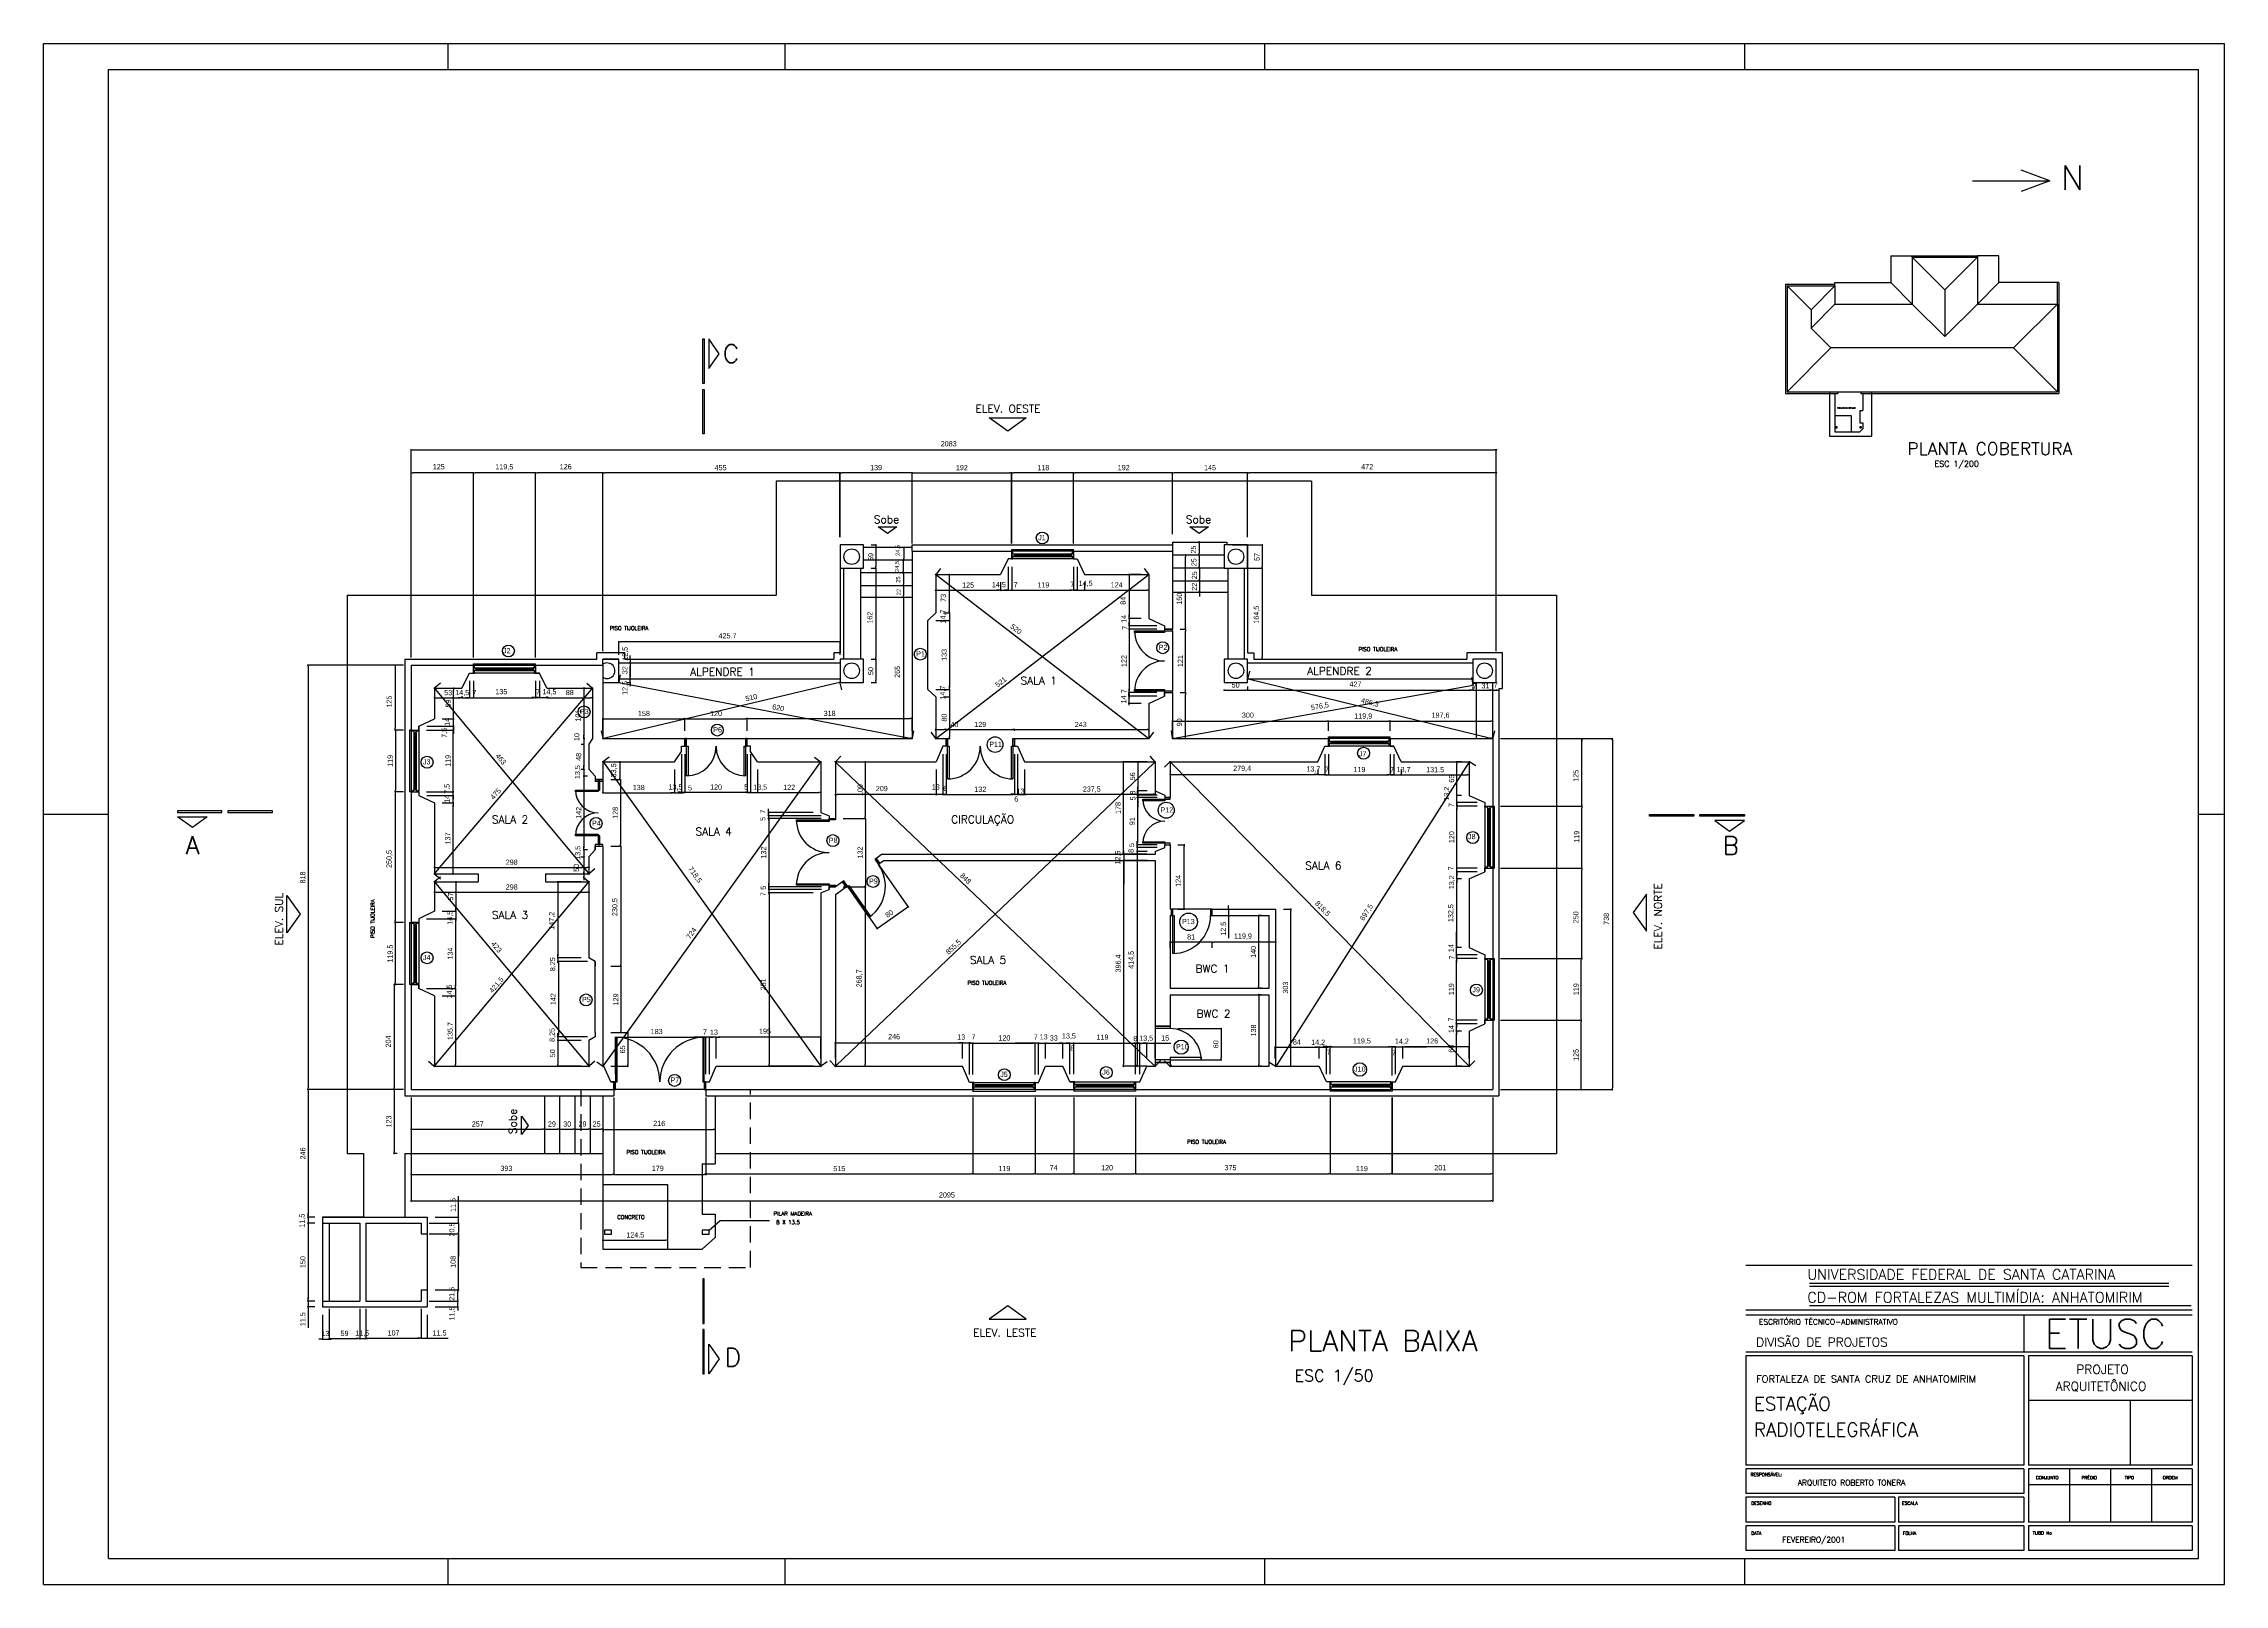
# Model space of a CAD drawing. Extents: x -1098 to 3016, y -832 to 644.
# Drawn here: x 2141 to 2982, y -47 to 547 of the extents above; entities that cross this region are included whole.
import ezdxf

# ---------------------------------------------------------------- set-up
doc = ezdxf.new("R2010")
doc.units = 0
doc.header["$MEASUREMENT"] = 0
doc.linetypes.add('DASHED', pattern=[19.05, 12.7, -6.35])
doc.layers.get('0').update_dxf_attribs({"linetype": 'CONTINUOUS'})
doc.layers.get('DEFPOINTS').update_dxf_attribs({"linetype": 'CONTINUOUS'})
for name, color, linetype in [('AUXILIARES', 4, 'CONTINUOUS'), ('COTAS', 1, 'CONTINUOUS'), ('COTAS_INTERNAS', 1, 'CONTINUOUS'), ('ESQUADRIAS', 2, 'CONTINUOUS'), ('MARGEMINT', 6, 'CONTINUOUS'), ('MARGEMTEXT', 1, 'CONTINUOUS'), ('MARGEXT', 2, 'CONTINUOUS'), ('MARGINT', 6, 'CONTINUOUS'), ('PAREDES', 7, 'CONTINUOUS'), ('PROJEÇÃO', 2, 'CONTINUOUS'), ('TEXT1', 3, 'CONTINUOUS'), ('TEXT2', 6, 'CONTINUOUS'), ('TEXTO', 3, 'CONTINUOUS'), ('VARANDA', 1, 'CONTINUOUS')]:
    doc.layers.add(name, color=color, linetype=linetype)
doc.styles.add('ROMANS', font='romans')
doc.dimstyles.new('ISO-25', dxfattribs={"dimtxt": 10, "dimasz": 3.5, "dimexe": 1.25, "dimexo": 15, "dimgap": 5, "dimtad": 1, "dimdec": 1, "dimtxsty": 'STANDARD', "dimblk": 'DOT', "dimcen": 2.5, "dimclrd": 1, "dimclre": 1, "dimclrt": 2, "dimazin": 3, "dimtfac": 1, "dimtdec": 1, "dimtmove": 0, "dimatfit": 3})

# ---------------------------------------------------------------- blocks, each defined once
blk = doc.blocks.new('_DOT')
at = {"color": 0, "linetype": 'BYBLOCK'}
blk.add_line((-0.5, 0), (-1, 0), dxfattribs=at)
at = {"color": 0, "linetype": 'BYBLOCK', "const_width": 0.5}
blk.add_lwpolyline([(-0.25, 0, 1), (0.25, 0, 1)], format="xyb", close=True, dxfattribs=at)
blk = doc.blocks.new('*D78')
at = {"color": 1, "linetype": 'BYBLOCK'}
for p, q in [((2412.32, 282.12), (2412.32, 287.02)), ((2413.02, 286.77), (2475.22, 286.77)), ((2475.92, 282.12), (2475.92, 287.02))]:
    blk.add_line(p, q, dxfattribs=at)
at = {"layer": 'DEFPOINTS', "color": 0, "linetype": 'BYBLOCK'}
for p in [(2475.92, 286.77), (2412.32, 279.12), (2475.92, 279.12)]:
    blk.add_point(p, dxfattribs=at)
at = {"color": 1, "linetype": 'BYBLOCK', "xscale": 0.7000000000000001, "yscale": 0.7000000000000001, "zscale": 0.7000000000000001, "rotation": 180}
blk.add_blockref('_DOT', (2412.32, 286.77), dxfattribs=at)
at = {"color": 1, "linetype": 'BYBLOCK', "xscale": 0.7000000000000001, "yscale": 0.7000000000000001, "zscale": 0.7000000000000001}
blk.add_blockref('_DOT', (2475.92, 286.77), dxfattribs=at)
at = {"color": 2, "linetype": 'BYBLOCK', "insert": (2444.12, 288.77), "char_height": 2, "attachment_point": 5}
blk.add_mtext('318', dxfattribs=at)
blk = doc.blocks.new('*D79')
at = {"color": 1, "linetype": 'BYBLOCK'}
for p, q in [((2449.32, 270.12), (2458.14, 270.12)), ((2457.89, 269.42), (2457.89, 249.02)), ((2449.32, 248.32), (2458.14, 248.32))]:
    blk.add_line(p, q, dxfattribs=at)
at = {"layer": 'DEFPOINTS', "color": 0, "linetype": 'BYBLOCK'}
for p in [(2446.32, 270.12), (2446.32, 248.32), (2457.89, 248.32)]:
    blk.add_point(p, dxfattribs=at)
at = {"color": 1, "linetype": 'BYBLOCK', "xscale": 0.7000000000000001, "yscale": 0.7000000000000001, "zscale": 0.7000000000000001}
for p, rotation in [((2457.89, 270.12), 90), ((2457.89, 248.32), 270)]:
    blk.add_blockref('_DOT', p, dxfattribs=dict(at, rotation=rotation))
at = {"color": 2, "linetype": 'BYBLOCK', "insert": (2455.89, 259.22), "char_height": 2, "attachment_point": 5, "rotation": 90}
blk.add_mtext('109', dxfattribs=at)
blk = doc.blocks.new('*D80')
at = {"color": 1, "linetype": 'BYBLOCK'}
for p, q in [((2288.72, 209.58), (2300.06, 209.58)), ((2299.81, 208.88), (2299.81, 183.48)), ((2288.72, 182.78), (2300.06, 182.78))]:
    blk.add_line(p, q, dxfattribs=at)
at = {"layer": 'DEFPOINTS', "color": 0, "linetype": 'BYBLOCK'}
for p in [(2285.72, 209.58), (2285.72, 182.78), (2299.81, 182.78)]:
    blk.add_point(p, dxfattribs=at)
at = {"color": 1, "linetype": 'BYBLOCK', "xscale": 0.7000000000000001, "yscale": 0.7000000000000001, "zscale": 0.7000000000000001}
for p, rotation in [((2299.81, 209.58), 90), ((2299.81, 182.78), 270)]:
    blk.add_blockref('_DOT', p, dxfattribs=dict(at, rotation=rotation))
at = {"color": 2, "linetype": 'BYBLOCK', "insert": (2297.81, 196.18), "char_height": 2, "attachment_point": 5, "rotation": 90}
blk.add_mtext('134', dxfattribs=at)
blk = doc.blocks.new('*D81')
at = {"color": 1, "linetype": 'BYBLOCK'}
for p, q in [((2279.72, 307.34), (2242.71, 307.34)), ((2242.96, 306.64), (2242.96, 144.44)), ((2279.72, 143.74), (2242.71, 143.74))]:
    blk.add_line(p, q, dxfattribs=at)
at = {"layer": 'DEFPOINTS', "color": 0, "linetype": 'BYBLOCK'}
for p in [(2282.72, 307.34), (2242.96, 143.74), (2282.72, 143.74)]:
    blk.add_point(p, dxfattribs=at)
at = {"color": 1, "linetype": 'BYBLOCK', "xscale": 0.7000000000000001, "yscale": 0.7000000000000001, "zscale": 0.7000000000000001}
for p, rotation in [((2242.96, 307.34), 90), ((2242.96, 143.74), 270)]:
    blk.add_blockref('_DOT', p, dxfattribs=dict(at, rotation=rotation))
at = {"color": 2, "linetype": 'BYBLOCK', "insert": (2240.96, 225.54), "char_height": 2, "attachment_point": 5, "rotation": 90}
blk.add_mtext('818', dxfattribs=at)
blk = doc.blocks.new('*D82')
at = {"color": 1, "linetype": 'BYBLOCK'}
for p, q in [((2279.72, 143.74), (2242.71, 143.74)), ((2242.96, 143.04), (2242.96, 95.24)), ((2245.55, 94.54), (2242.71, 94.54))]:
    blk.add_line(p, q, dxfattribs=at)
at = {"layer": 'DEFPOINTS', "color": 0, "linetype": 'BYBLOCK'}
for p in [(2282.72, 143.74), (2242.96, 94.54), (2248.55, 94.54)]:
    blk.add_point(p, dxfattribs=at)
at = {"color": 1, "linetype": 'BYBLOCK', "xscale": 0.7000000000000001, "yscale": 0.7000000000000001, "zscale": 0.7000000000000001}
for p, rotation in [((2242.96, 143.74), 90), ((2242.96, 94.54), 270)]:
    blk.add_blockref('_DOT', p, dxfattribs=dict(at, rotation=rotation))
at = {"color": 2, "linetype": 'BYBLOCK', "insert": (2240.96, 119.14), "char_height": 2, "attachment_point": 5, "rotation": 90}
blk.add_mtext('246', dxfattribs=at)
blk = doc.blocks.new('*D83')
at = {"color": 1, "linetype": 'BYBLOCK'}
for p, q in [((2265.25, 59.24), (2265.25, 47.67)), ((2286.65, 59.24), (2286.65, 47.67)), ((2265.95, 47.92), (2285.95, 47.92))]:
    blk.add_line(p, q, dxfattribs=at)
at = {"layer": 'DEFPOINTS', "color": 0, "linetype": 'BYBLOCK'}
for p in [(2265.25, 62.24), (2286.65, 62.24), (2286.65, 47.92)]:
    blk.add_point(p, dxfattribs=at)
at = {"color": 1, "linetype": 'BYBLOCK', "xscale": 0.7000000000000001, "yscale": 0.7000000000000001, "zscale": 0.7000000000000001, "rotation": 180}
blk.add_blockref('_DOT', (2265.25, 47.92), dxfattribs=at)
at = {"color": 1, "linetype": 'BYBLOCK', "xscale": 0.7000000000000001, "yscale": 0.7000000000000001, "zscale": 0.7000000000000001}
blk.add_blockref('_DOT', (2286.65, 47.92), dxfattribs=at)
at = {"color": 2, "linetype": 'BYBLOCK', "insert": (2275.95, 49.92), "char_height": 2, "attachment_point": 5}
blk.add_mtext('107', dxfattribs=at)
blk = doc.blocks.new('*D84')
at = {"color": 1, "linetype": 'BYBLOCK'}
for p, q in [((2245.55, 62.24), (2242.72, 62.24)), ((2245.55, 59.94), (2242.72, 59.94)), ((2242.97, 62.94), (2242.97, 63.64)), ((2242.97, 62.24), (2242.97, 59.94)), ((2242.97, 59.24), (2242.97, 51.87))]:
    blk.add_line(p, q, dxfattribs=at)
at = {"layer": 'DEFPOINTS', "color": 0, "linetype": 'BYBLOCK'}
for p in [(2242.97, 59.94), (2248.55, 62.24), (2248.55, 59.94)]:
    blk.add_point(p, dxfattribs=at)
at = {"color": 1, "linetype": 'BYBLOCK', "xscale": 0.7000000000000001, "yscale": 0.7000000000000001, "zscale": 0.7000000000000001}
for p, rotation in [((2242.97, 62.24), 270), ((2242.97, 59.94), 90)]:
    blk.add_blockref('_DOT', p, dxfattribs=dict(at, rotation=rotation))
at = {"color": 2, "linetype": 'BYBLOCK', "insert": (2240.97, 55.21), "char_height": 2, "attachment_point": 5, "rotation": 90}
blk.add_mtext('11.5', dxfattribs=at)
blk = doc.blocks.new('*D85')
at = {"color": 1, "linetype": 'BYBLOCK'}
for p, q in [((2251.15, 59.24), (2251.15, 47.49)), ((2262.95, 59.24), (2262.95, 47.49)), ((2251.85, 47.74), (2262.25, 47.74))]:
    blk.add_line(p, q, dxfattribs=at)
at = {"layer": 'DEFPOINTS', "color": 0, "linetype": 'BYBLOCK'}
for p in [(2251.15, 62.24), (2262.95, 62.24), (2262.95, 47.74)]:
    blk.add_point(p, dxfattribs=at)
at = {"color": 1, "linetype": 'BYBLOCK', "xscale": 0.7000000000000001, "yscale": 0.7000000000000001, "zscale": 0.7000000000000001, "rotation": 180}
blk.add_blockref('_DOT', (2251.15, 47.74), dxfattribs=at)
at = {"color": 1, "linetype": 'BYBLOCK', "xscale": 0.7000000000000001, "yscale": 0.7000000000000001, "zscale": 0.7000000000000001}
blk.add_blockref('_DOT', (2262.95, 47.74), dxfattribs=at)
at = {"color": 2, "linetype": 'BYBLOCK', "insert": (2257.05, 49.74), "char_height": 2, "attachment_point": 5}
blk.add_mtext('59', dxfattribs=at)
blk = doc.blocks.new('*D86')
at = {"color": 1, "linetype": 'BYBLOCK'}
for p, q in [((2245.55, 92.24), (2242.72, 92.24)), ((2242.97, 91.54), (2242.97, 62.94)), ((2245.55, 62.24), (2242.72, 62.24))]:
    blk.add_line(p, q, dxfattribs=at)
at = {"layer": 'DEFPOINTS', "color": 0, "linetype": 'BYBLOCK'}
for p in [(2248.55, 92.24), (2242.97, 62.24), (2248.55, 62.24)]:
    blk.add_point(p, dxfattribs=at)
at = {"color": 1, "linetype": 'BYBLOCK', "xscale": 0.7000000000000001, "yscale": 0.7000000000000001, "zscale": 0.7000000000000001}
for p, rotation in [((2242.97, 92.24), 90), ((2242.97, 62.24), 270)]:
    blk.add_blockref('_DOT', p, dxfattribs=dict(at, rotation=rotation))
at = {"color": 2, "linetype": 'BYBLOCK', "insert": (2240.97, 77.24), "char_height": 2, "attachment_point": 5, "rotation": 90}
blk.add_mtext('150', dxfattribs=at)
blk = doc.blocks.new('*D87')
at = {"color": 1, "linetype": 'BYBLOCK'}
for p, q in [((2356.72, 104.14), (2356.72, 85.46)), ((2381.62, 104.14), (2381.62, 85.46)), ((2357.42, 85.71), (2380.92, 85.71))]:
    blk.add_line(p, q, dxfattribs=at)
at = {"layer": 'DEFPOINTS', "color": 0, "linetype": 'BYBLOCK'}
for p in [(2356.72, 107.14), (2381.62, 107.14), (2381.62, 85.71)]:
    blk.add_point(p, dxfattribs=at)
at = {"color": 1, "linetype": 'BYBLOCK', "xscale": 0.7000000000000001, "yscale": 0.7000000000000001, "zscale": 0.7000000000000001, "rotation": 180}
blk.add_blockref('_DOT', (2356.72, 85.71), dxfattribs=at)
at = {"color": 1, "linetype": 'BYBLOCK', "xscale": 0.7000000000000001, "yscale": 0.7000000000000001, "zscale": 0.7000000000000001}
blk.add_blockref('_DOT', (2381.62, 85.71), dxfattribs=at)
at = {"color": 2, "linetype": 'BYBLOCK', "insert": (2369.17, 87.71), "char_height": 2, "attachment_point": 5}
blk.add_mtext('124.5', dxfattribs=at)
blk = doc.blocks.new('*D88')
at = {"color": 1, "linetype": 'BYBLOCK'}
for p, q in [((2291.95, 88.14), (2301.19, 88.14)), ((2300.94, 67.24), (2300.94, 87.44)), ((2291.95, 66.54), (2301.19, 66.54))]:
    blk.add_line(p, q, dxfattribs=at)
at = {"layer": 'DEFPOINTS', "color": 0, "linetype": 'BYBLOCK'}
for p in [(2288.95, 88.14), (2300.94, 88.14), (2288.95, 66.54)]:
    blk.add_point(p, dxfattribs=at)
at = {"color": 1, "linetype": 'BYBLOCK', "xscale": 0.7000000000000001, "yscale": 0.7000000000000001, "zscale": 0.7000000000000001}
for p, rotation in [((2300.94, 88.14), 90), ((2300.94, 66.54), 270)]:
    blk.add_blockref('_DOT', p, dxfattribs=dict(at, rotation=rotation))
at = {"color": 2, "linetype": 'BYBLOCK', "insert": (2298.94, 77.34), "char_height": 2, "attachment_point": 5, "rotation": 90}
blk.add_mtext('108', dxfattribs=at)
blk = doc.blocks.new('*D89')
at = {"color": 1, "linetype": 'BYBLOCK'}
for p, q in [((2300.94, 95.24), (2300.94, 102.61)), ((2291.95, 94.54), (2301.19, 94.54)), ((2300.94, 92.24), (2300.94, 94.54)), ((2289.65, 92.24), (2301.19, 92.24)), ((2300.94, 91.54), (2300.94, 90.84))]:
    blk.add_line(p, q, dxfattribs=at)
at = {"layer": 'DEFPOINTS', "color": 0, "linetype": 'BYBLOCK'}
for p in [(2288.95, 94.54), (2300.94, 94.54), (2286.65, 92.24)]:
    blk.add_point(p, dxfattribs=at)
at = {"color": 1, "linetype": 'BYBLOCK', "xscale": 0.7000000000000001, "yscale": 0.7000000000000001, "zscale": 0.7000000000000001}
for p, rotation in [((2300.94, 94.54), 270), ((2300.94, 92.24), 90)]:
    blk.add_blockref('_DOT', p, dxfattribs=dict(at, rotation=rotation))
at = {"color": 2, "linetype": 'BYBLOCK', "insert": (2298.94, 99.27), "char_height": 2, "attachment_point": 5, "rotation": 90}
blk.add_mtext('11.5', dxfattribs=at)
blk = doc.blocks.new('*D90')
at = {"color": 1, "linetype": 'BYBLOCK'}
for p, q in [((2286.65, 59.24), (2286.65, 47.67)), ((2288.95, 56.94), (2288.95, 47.67)), ((2285.95, 47.92), (2285.25, 47.92)), ((2286.65, 47.92), (2288.95, 47.92)), ((2289.65, 47.92), (2297.02, 47.92))]:
    blk.add_line(p, q, dxfattribs=at)
at = {"layer": 'DEFPOINTS', "color": 0, "linetype": 'BYBLOCK'}
for p in [(2286.65, 62.24), (2288.95, 59.94), (2288.95, 47.92)]:
    blk.add_point(p, dxfattribs=at)
at = {"color": 1, "linetype": 'BYBLOCK', "xscale": 0.7000000000000001, "yscale": 0.7000000000000001, "zscale": 0.7000000000000001}
blk.add_blockref('_DOT', (2286.65, 47.92), dxfattribs=at)
at = {"color": 1, "linetype": 'BYBLOCK', "xscale": 0.7000000000000001, "yscale": 0.7000000000000001, "zscale": 0.7000000000000001, "rotation": 180}
blk.add_blockref('_DOT', (2288.95, 47.92), dxfattribs=at)
at = {"color": 2, "linetype": 'BYBLOCK', "insert": (2293.69, 49.92), "char_height": 2, "attachment_point": 5}
blk.add_mtext('11.5', dxfattribs=at)
blk = doc.blocks.new('*D91')
at = {"color": 1, "linetype": 'BYBLOCK'}
for p, q in [((2279.72, 208.13), (2276.38, 208.13)), ((2276.63, 207.43), (2276.63, 184.93)), ((2279.72, 184.23), (2276.38, 184.23))]:
    blk.add_line(p, q, dxfattribs=at)
at = {"layer": 'DEFPOINTS', "color": 0, "linetype": 'BYBLOCK'}
for p in [(2282.72, 208.13), (2276.63, 184.23), (2282.72, 184.23)]:
    blk.add_point(p, dxfattribs=at)
at = {"color": 1, "linetype": 'BYBLOCK', "xscale": 0.7000000000000001, "yscale": 0.7000000000000001, "zscale": 0.7000000000000001}
for p, rotation in [((2276.63, 208.13), 90), ((2276.63, 184.23), 270)]:
    blk.add_blockref('_DOT', p, dxfattribs=dict(at, rotation=rotation))
at = {"color": 2, "linetype": 'BYBLOCK', "insert": (2274.63, 196.18), "char_height": 2, "attachment_point": 5, "rotation": 90}
blk.add_mtext('119.5', dxfattribs=at)
blk = doc.blocks.new('*D92')
at = {"color": 1, "linetype": 'BYBLOCK'}
for p, q in [((2279.72, 143.74), (2275.89, 143.74)), ((2276.14, 143.04), (2276.14, 119.84)), ((2277.32, 119.14), (2275.89, 119.14))]:
    blk.add_line(p, q, dxfattribs=at)
at = {"layer": 'DEFPOINTS', "color": 0, "linetype": 'BYBLOCK'}
for p in [(2282.72, 143.74), (2276.14, 119.14), (2280.32, 119.14)]:
    blk.add_point(p, dxfattribs=at)
at = {"color": 1, "linetype": 'BYBLOCK', "xscale": 0.7000000000000001, "yscale": 0.7000000000000001, "zscale": 0.7000000000000001}
for p, rotation in [((2276.14, 143.74), 90), ((2276.14, 119.14), 270)]:
    blk.add_blockref('_DOT', p, dxfattribs=dict(at, rotation=rotation))
at = {"color": 2, "linetype": 'BYBLOCK', "insert": (2274.14, 131.44), "char_height": 2, "attachment_point": 5, "rotation": 90}
blk.add_mtext('123', dxfattribs=at)
blk = doc.blocks.new('*D93')
at = {"color": 1, "linetype": 'BYBLOCK'}
for p, q in [((2359.72, 165.74), (2366.5, 165.74)), ((2366.25, 165.04), (2366.25, 153.44)), ((2359.72, 152.74), (2366.5, 152.74))]:
    blk.add_line(p, q, dxfattribs=at)
at = {"layer": 'DEFPOINTS', "color": 0, "linetype": 'BYBLOCK'}
for p in [(2356.72, 165.74), (2356.72, 152.74), (2366.25, 152.74)]:
    blk.add_point(p, dxfattribs=at)
at = {"color": 1, "linetype": 'BYBLOCK', "xscale": 0.7000000000000001, "yscale": 0.7000000000000001, "zscale": 0.7000000000000001}
for p, rotation in [((2366.25, 165.74), 90), ((2366.25, 152.74), 270)]:
    blk.add_blockref('_DOT', p, dxfattribs=dict(at, rotation=rotation))
at = {"color": 2, "linetype": 'BYBLOCK', "insert": (2364.25, 159.24), "char_height": 2, "attachment_point": 5, "rotation": 90}
blk.add_mtext('65', dxfattribs=at)
blk = doc.blocks.new('*D94')
at = {"color": 1, "linetype": 'BYBLOCK'}
for p, q in [((2282.72, 140.74), (2282.72, 128.22)), ((2334.12, 138.34), (2334.12, 128.22)), ((2283.42, 128.47), (2333.42, 128.47))]:
    blk.add_line(p, q, dxfattribs=at)
at = {"layer": 'DEFPOINTS', "color": 0, "linetype": 'BYBLOCK'}
for p in [(2282.72, 143.74), (2334.12, 141.34), (2334.12, 128.47)]:
    blk.add_point(p, dxfattribs=at)
at = {"color": 1, "linetype": 'BYBLOCK', "xscale": 0.7000000000000001, "yscale": 0.7000000000000001, "zscale": 0.7000000000000001, "rotation": 180}
blk.add_blockref('_DOT', (2282.72, 128.47), dxfattribs=at)
at = {"color": 1, "linetype": 'BYBLOCK', "xscale": 0.7000000000000001, "yscale": 0.7000000000000001, "zscale": 0.7000000000000001}
blk.add_blockref('_DOT', (2334.12, 128.47), dxfattribs=at)
at = {"color": 2, "linetype": 'BYBLOCK', "insert": (2308.42, 130.47), "char_height": 2, "attachment_point": 5}
blk.add_mtext('257', dxfattribs=at)
blk = doc.blocks.new('*D95')
at = {"color": 1, "linetype": 'BYBLOCK'}
for p, q in [((2334.12, 137.34), (2334.12, 128.22)), ((2339.92, 138.34), (2339.92, 128.22)), ((2334.82, 128.47), (2339.22, 128.47))]:
    blk.add_line(p, q, dxfattribs=at)
at = {"layer": 'DEFPOINTS', "color": 0, "linetype": 'BYBLOCK'}
for p in [(2334.12, 140.34), (2339.92, 141.34), (2339.92, 128.47)]:
    blk.add_point(p, dxfattribs=at)
at = {"color": 1, "linetype": 'BYBLOCK', "xscale": 0.7000000000000001, "yscale": 0.7000000000000001, "zscale": 0.7000000000000001, "rotation": 180}
blk.add_blockref('_DOT', (2334.12, 128.47), dxfattribs=at)
at = {"color": 1, "linetype": 'BYBLOCK', "xscale": 0.7000000000000001, "yscale": 0.7000000000000001, "zscale": 0.7000000000000001}
blk.add_blockref('_DOT', (2339.92, 128.47), dxfattribs=at)
at = {"color": 2, "linetype": 'BYBLOCK', "insert": (2337.02, 130.47), "char_height": 2, "attachment_point": 5}
blk.add_mtext('29', dxfattribs=at)
blk = doc.blocks.new('*D96')
at = {"color": 1, "linetype": 'BYBLOCK'}
for p, q in [((2294.72, 179.88), (2300.06, 179.88)), ((2299.81, 179.18), (2299.81, 153.44)), ((2294.72, 152.74), (2300.06, 152.74))]:
    blk.add_line(p, q, dxfattribs=at)
at = {"layer": 'DEFPOINTS', "color": 0, "linetype": 'BYBLOCK'}
for p in [(2291.72, 179.88), (2291.72, 152.74), (2299.81, 152.74)]:
    blk.add_point(p, dxfattribs=at)
at = {"color": 1, "linetype": 'BYBLOCK', "xscale": 0.7000000000000001, "yscale": 0.7000000000000001, "zscale": 0.7000000000000001}
for p, rotation in [((2299.81, 179.88), 90), ((2299.81, 152.74), 270)]:
    blk.add_blockref('_DOT', p, dxfattribs=dict(at, rotation=rotation))
at = {"color": 2, "linetype": 'BYBLOCK', "insert": (2297.81, 166.31), "char_height": 2, "attachment_point": 5, "rotation": 90}
blk.add_mtext('135.7', dxfattribs=at)
blk = doc.blocks.new('*D97')
at = {"color": 1, "linetype": 'BYBLOCK'}
for p, q in [((2339.92, 138.34), (2339.92, 128.22)), ((2345.92, 138.34), (2345.92, 128.22)), ((2340.62, 128.47), (2345.22, 128.47))]:
    blk.add_line(p, q, dxfattribs=at)
at = {"layer": 'DEFPOINTS', "color": 0, "linetype": 'BYBLOCK'}
for p in [(2339.92, 141.34), (2345.92, 141.34), (2345.92, 128.47)]:
    blk.add_point(p, dxfattribs=at)
at = {"color": 1, "linetype": 'BYBLOCK', "xscale": 0.7000000000000001, "yscale": 0.7000000000000001, "zscale": 0.7000000000000001, "rotation": 180}
blk.add_blockref('_DOT', (2339.92, 128.47), dxfattribs=at)
at = {"color": 1, "linetype": 'BYBLOCK', "xscale": 0.7000000000000001, "yscale": 0.7000000000000001, "zscale": 0.7000000000000001}
blk.add_blockref('_DOT', (2345.92, 128.47), dxfattribs=at)
at = {"color": 2, "linetype": 'BYBLOCK', "insert": (2342.92, 130.47), "char_height": 2, "attachment_point": 5}
blk.add_mtext('30', dxfattribs=at)
blk = doc.blocks.new('*D98')
at = {"color": 1, "linetype": 'BYBLOCK'}
for p, q in [((2345.92, 138.34), (2345.92, 128.22)), ((2351.72, 138.34), (2351.72, 128.22)), ((2346.62, 128.47), (2351.02, 128.47))]:
    blk.add_line(p, q, dxfattribs=at)
at = {"layer": 'DEFPOINTS', "color": 0, "linetype": 'BYBLOCK'}
for p in [(2345.92, 141.34), (2351.72, 141.34), (2351.72, 128.47)]:
    blk.add_point(p, dxfattribs=at)
at = {"color": 1, "linetype": 'BYBLOCK', "xscale": 0.7000000000000001, "yscale": 0.7000000000000001, "zscale": 0.7000000000000001, "rotation": 180}
blk.add_blockref('_DOT', (2345.92, 128.47), dxfattribs=at)
at = {"color": 1, "linetype": 'BYBLOCK', "xscale": 0.7000000000000001, "yscale": 0.7000000000000001, "zscale": 0.7000000000000001}
blk.add_blockref('_DOT', (2351.72, 128.47), dxfattribs=at)
at = {"color": 2, "linetype": 'BYBLOCK', "insert": (2348.82, 130.47), "char_height": 2, "attachment_point": 5}
blk.add_mtext('29', dxfattribs=at)
blk = doc.blocks.new('*D99')
at = {"color": 1, "linetype": 'BYBLOCK'}
for p, q in [((2348.32, 162.74), (2339.02, 162.74)), ((2339.27, 162.04), (2339.27, 153.44)), ((2348.32, 152.74), (2339.02, 152.74))]:
    blk.add_line(p, q, dxfattribs=at)
at = {"layer": 'DEFPOINTS', "color": 0, "linetype": 'BYBLOCK'}
for p in [(2351.32, 162.74), (2339.27, 152.74), (2351.32, 152.74)]:
    blk.add_point(p, dxfattribs=at)
at = {"color": 1, "linetype": 'BYBLOCK', "xscale": 0.7000000000000001, "yscale": 0.7000000000000001, "zscale": 0.7000000000000001}
for p, rotation in [((2339.27, 162.74), 90), ((2339.27, 152.74), 270)]:
    blk.add_blockref('_DOT', p, dxfattribs=dict(at, rotation=rotation))
at = {"color": 2, "linetype": 'BYBLOCK', "insert": (2337.27, 157.74), "char_height": 2, "attachment_point": 5, "rotation": 90}
blk.add_mtext('50', dxfattribs=at)
blk = doc.blocks.new('*D100')
at = {"color": 1, "linetype": 'BYBLOCK'}
for p, q in [((2279.72, 282.38), (2276.39, 282.38)), ((2276.64, 281.68), (2276.64, 259.28)), ((2279.72, 258.58), (2276.39, 258.58))]:
    blk.add_line(p, q, dxfattribs=at)
at = {"layer": 'DEFPOINTS', "color": 0, "linetype": 'BYBLOCK'}
for p in [(2282.72, 282.38), (2276.64, 258.58), (2282.72, 258.58)]:
    blk.add_point(p, dxfattribs=at)
at = {"color": 1, "linetype": 'BYBLOCK', "xscale": 0.7000000000000001, "yscale": 0.7000000000000001, "zscale": 0.7000000000000001}
for p, rotation in [((2276.64, 282.38), 90), ((2276.64, 258.58), 270)]:
    blk.add_blockref('_DOT', p, dxfattribs=dict(at, rotation=rotation))
at = {"color": 2, "linetype": 'BYBLOCK', "insert": (2274.64, 270.48), "char_height": 2, "attachment_point": 5, "rotation": 90}
blk.add_mtext('119', dxfattribs=at)
blk = doc.blocks.new('*D101')
at = {"color": 1, "linetype": 'BYBLOCK'}
for p, q in [((2356.72, 282.12), (2356.72, 286.99)), ((2357.42, 286.74), (2387.62, 286.74)), ((2388.32, 282.12), (2388.32, 286.99))]:
    blk.add_line(p, q, dxfattribs=at)
at = {"layer": 'DEFPOINTS', "color": 0, "linetype": 'BYBLOCK'}
for p in [(2388.32, 286.74), (2356.72, 279.12), (2388.32, 279.12)]:
    blk.add_point(p, dxfattribs=at)
at = {"color": 1, "linetype": 'BYBLOCK', "xscale": 0.7000000000000001, "yscale": 0.7000000000000001, "zscale": 0.7000000000000001, "rotation": 180}
blk.add_blockref('_DOT', (2356.72, 286.74), dxfattribs=at)
at = {"color": 1, "linetype": 'BYBLOCK', "xscale": 0.7000000000000001, "yscale": 0.7000000000000001, "zscale": 0.7000000000000001}
blk.add_blockref('_DOT', (2388.32, 286.74), dxfattribs=at)
at = {"color": 2, "linetype": 'BYBLOCK', "insert": (2372.52, 288.74), "char_height": 2, "attachment_point": 5}
blk.add_mtext('158', dxfattribs=at)
blk = doc.blocks.new('*D102')
at = {"color": 1, "linetype": 'BYBLOCK'}
for p, q in [((2388.32, 282.12), (2388.32, 286.99)), ((2389.02, 286.74), (2411.62, 286.74)), ((2412.32, 282.12), (2412.32, 286.99))]:
    blk.add_line(p, q, dxfattribs=at)
at = {"layer": 'DEFPOINTS', "color": 0, "linetype": 'BYBLOCK'}
for p in [(2412.32, 286.74), (2388.32, 279.12), (2412.32, 279.12)]:
    blk.add_point(p, dxfattribs=at)
at = {"color": 1, "linetype": 'BYBLOCK', "xscale": 0.7000000000000001, "yscale": 0.7000000000000001, "zscale": 0.7000000000000001, "rotation": 180}
blk.add_blockref('_DOT', (2388.32, 286.74), dxfattribs=at)
at = {"color": 1, "linetype": 'BYBLOCK', "xscale": 0.7000000000000001, "yscale": 0.7000000000000001, "zscale": 0.7000000000000001}
blk.add_blockref('_DOT', (2412.32, 286.74), dxfattribs=at)
at = {"color": 2, "linetype": 'BYBLOCK', "insert": (2400.32, 288.74), "char_height": 2, "attachment_point": 5}
blk.add_mtext('120', dxfattribs=at)
blk = doc.blocks.new('*D103')
at = {"color": 1, "linetype": 'BYBLOCK'}
for p, q in [((2356.72, 267.12), (2356.72, 257.96)), ((2384.32, 267.12), (2384.32, 257.96)), ((2357.42, 258.21), (2383.62, 258.21))]:
    blk.add_line(p, q, dxfattribs=at)
at = {"layer": 'DEFPOINTS', "color": 0, "linetype": 'BYBLOCK'}
for p in [(2356.72, 270.12), (2384.32, 270.12), (2384.32, 258.21)]:
    blk.add_point(p, dxfattribs=at)
at = {"color": 1, "linetype": 'BYBLOCK', "xscale": 0.7000000000000001, "yscale": 0.7000000000000001, "zscale": 0.7000000000000001, "rotation": 180}
blk.add_blockref('_DOT', (2356.72, 258.21), dxfattribs=at)
at = {"color": 1, "linetype": 'BYBLOCK', "xscale": 0.7000000000000001, "yscale": 0.7000000000000001, "zscale": 0.7000000000000001}
blk.add_blockref('_DOT', (2384.32, 258.21), dxfattribs=at)
at = {"color": 2, "linetype": 'BYBLOCK', "insert": (2370.52, 260.21), "char_height": 2, "attachment_point": 5}
blk.add_mtext('138', dxfattribs=at)
blk = doc.blocks.new('*D104')
at = {"color": 1, "linetype": 'BYBLOCK'}
for p, q in [((2388.32, 273.12), (2388.32, 258.11)), ((2412.32, 273.12), (2412.32, 258.11)), ((2389.02, 258.36), (2411.62, 258.36))]:
    blk.add_line(p, q, dxfattribs=at)
at = {"layer": 'DEFPOINTS', "color": 0, "linetype": 'BYBLOCK'}
for p in [(2388.32, 276.12), (2412.32, 276.12), (2412.32, 258.36)]:
    blk.add_point(p, dxfattribs=at)
at = {"color": 1, "linetype": 'BYBLOCK', "xscale": 0.7000000000000001, "yscale": 0.7000000000000001, "zscale": 0.7000000000000001, "rotation": 180}
blk.add_blockref('_DOT', (2388.32, 258.36), dxfattribs=at)
at = {"color": 1, "linetype": 'BYBLOCK', "xscale": 0.7000000000000001, "yscale": 0.7000000000000001, "zscale": 0.7000000000000001}
blk.add_blockref('_DOT', (2412.32, 258.36), dxfattribs=at)
at = {"color": 2, "linetype": 'BYBLOCK', "insert": (2400.32, 260.36), "char_height": 2, "attachment_point": 5}
blk.add_mtext('120', dxfattribs=at)
blk = doc.blocks.new('*D105')
at = {"color": 1, "linetype": 'BYBLOCK'}
for p, q in [((2416.32, 267.12), (2416.32, 258.01)), ((2440.72, 267.12), (2440.72, 258.01)), ((2417.02, 258.26), (2440.02, 258.26))]:
    blk.add_line(p, q, dxfattribs=at)
at = {"layer": 'DEFPOINTS', "color": 0, "linetype": 'BYBLOCK'}
for p in [(2416.32, 270.12), (2440.72, 270.12), (2440.72, 258.26)]:
    blk.add_point(p, dxfattribs=at)
at = {"color": 1, "linetype": 'BYBLOCK', "xscale": 0.7000000000000001, "yscale": 0.7000000000000001, "zscale": 0.7000000000000001, "rotation": 180}
blk.add_blockref('_DOT', (2416.32, 258.26), dxfattribs=at)
at = {"color": 1, "linetype": 'BYBLOCK', "xscale": 0.7000000000000001, "yscale": 0.7000000000000001, "zscale": 0.7000000000000001}
blk.add_blockref('_DOT', (2440.72, 258.26), dxfattribs=at)
at = {"color": 2, "linetype": 'BYBLOCK', "insert": (2428.52, 260.26), "char_height": 2, "attachment_point": 5}
blk.add_mtext('122', dxfattribs=at)
blk = doc.blocks.new('*D106')
at = {"color": 1, "linetype": 'BYBLOCK'}
for p, q in [((2288.72, 282.38), (2299.2, 282.38)), ((2298.95, 259.28), (2298.95, 281.68)), ((2288.72, 258.58), (2299.2, 258.58))]:
    blk.add_line(p, q, dxfattribs=at)
at = {"layer": 'DEFPOINTS', "color": 0, "linetype": 'BYBLOCK'}
for p in [(2285.72, 282.38), (2298.95, 282.38), (2285.72, 258.58)]:
    blk.add_point(p, dxfattribs=at)
at = {"color": 1, "linetype": 'BYBLOCK', "xscale": 0.7000000000000001, "yscale": 0.7000000000000001, "zscale": 0.7000000000000001}
for p, rotation in [((2298.95, 282.38), 90), ((2298.95, 258.58), 270)]:
    blk.add_blockref('_DOT', p, dxfattribs=dict(at, rotation=rotation))
at = {"color": 2, "linetype": 'BYBLOCK', "insert": (2296.95, 270.48), "char_height": 2, "attachment_point": 5, "rotation": 90}
blk.add_mtext('119', dxfattribs=at)
blk = doc.blocks.new('*D107')
at = {"color": 1, "linetype": 'BYBLOCK'}
for p, q in [((2294.72, 298.48), (2299.29, 298.48)), ((2299.04, 287.38), (2299.04, 297.78)), ((2294.72, 286.68), (2299.29, 286.68))]:
    blk.add_line(p, q, dxfattribs=at)
at = {"layer": 'DEFPOINTS', "color": 0, "linetype": 'BYBLOCK'}
for p in [(2291.72, 298.48), (2299.04, 298.48), (2291.72, 286.68)]:
    blk.add_point(p, dxfattribs=at)
at = {"color": 1, "linetype": 'BYBLOCK', "xscale": 0.7000000000000001, "yscale": 0.7000000000000001, "zscale": 0.7000000000000001}
for p, rotation in [((2299.04, 298.48), 90), ((2299.04, 286.68), 270)]:
    blk.add_blockref('_DOT', p, dxfattribs=dict(at, rotation=rotation))
at = {"color": 2, "linetype": 'BYBLOCK', "insert": (2297.04, 292.58), "char_height": 2, "attachment_point": 5, "rotation": 90}
blk.add_mtext('59', dxfattribs=at)
blk = doc.blocks.new('*D108')
at = {"color": 1, "linetype": 'BYBLOCK'}
for p, q in [((2291.72, 295.48), (2291.72, 294.54)), ((2292.42, 294.79), (2301.62, 294.79)), ((2302.32, 295.48), (2302.32, 294.54))]:
    blk.add_line(p, q, dxfattribs=at)
at = {"layer": 'DEFPOINTS', "color": 0, "linetype": 'BYBLOCK'}
for p in [(2291.72, 298.48), (2302.32, 298.48), (2302.32, 294.79)]:
    blk.add_point(p, dxfattribs=at)
at = {"color": 1, "linetype": 'BYBLOCK', "xscale": 0.7000000000000001, "yscale": 0.7000000000000001, "zscale": 0.7000000000000001, "rotation": 180}
blk.add_blockref('_DOT', (2291.72, 294.79), dxfattribs=at)
at = {"color": 1, "linetype": 'BYBLOCK', "xscale": 0.7000000000000001, "yscale": 0.7000000000000001, "zscale": 0.7000000000000001}
blk.add_blockref('_DOT', (2302.32, 294.79), dxfattribs=at)
at = {"color": 2, "linetype": 'BYBLOCK', "insert": (2297.02, 296.79), "char_height": 2, "attachment_point": 5}
blk.add_mtext('53', dxfattribs=at)
blk = doc.blocks.new('*D109')
at = {"color": 1, "linetype": 'BYBLOCK'}
for p, q in [((2335.12, 295.48), (2335.12, 294.59)), ((2335.82, 294.84), (2352.02, 294.84)), ((2352.72, 295.48), (2352.72, 294.59))]:
    blk.add_line(p, q, dxfattribs=at)
at = {"layer": 'DEFPOINTS', "color": 0, "linetype": 'BYBLOCK'}
for p in [(2335.12, 298.48), (2352.72, 298.48), (2352.72, 294.84)]:
    blk.add_point(p, dxfattribs=at)
at = {"color": 1, "linetype": 'BYBLOCK', "xscale": 0.7000000000000001, "yscale": 0.7000000000000001, "zscale": 0.7000000000000001, "rotation": 180}
blk.add_blockref('_DOT', (2335.12, 294.84), dxfattribs=at)
at = {"color": 1, "linetype": 'BYBLOCK', "xscale": 0.7000000000000001, "yscale": 0.7000000000000001, "zscale": 0.7000000000000001}
blk.add_blockref('_DOT', (2352.72, 294.84), dxfattribs=at)
at = {"color": 2, "linetype": 'BYBLOCK', "insert": (2343.92, 296.84), "char_height": 2, "attachment_point": 5}
blk.add_mtext('88', dxfattribs=at)
blk = doc.blocks.new('*D110')
at = {"color": 1, "linetype": 'BYBLOCK'}
for p, q in [((2294.72, 223.88), (2300.25, 223.88)), ((2300, 223.18), (2300, 213.18)), ((2294.72, 212.48), (2300.25, 212.48))]:
    blk.add_line(p, q, dxfattribs=at)
at = {"layer": 'DEFPOINTS', "color": 0, "linetype": 'BYBLOCK'}
for p in [(2291.72, 223.88), (2291.72, 212.48), (2300, 212.48)]:
    blk.add_point(p, dxfattribs=at)
at = {"color": 1, "linetype": 'BYBLOCK', "xscale": 0.7000000000000001, "yscale": 0.7000000000000001, "zscale": 0.7000000000000001}
for p, rotation in [((2300, 223.88), 90), ((2300, 212.48), 270)]:
    blk.add_blockref('_DOT', p, dxfattribs=dict(at, rotation=rotation))
at = {"color": 2, "linetype": 'BYBLOCK', "insert": (2298, 218.18), "char_height": 2, "attachment_point": 5, "rotation": 90}
blk.add_mtext('57', dxfattribs=at)
blk = doc.blocks.new('*D111')
at = {"color": 1, "linetype": 'BYBLOCK'}
for p, q in [((2291.72, 229.88), (2291.72, 229.65)), ((2292.42, 229.4), (2350.62, 229.4)), ((2351.32, 229.88), (2351.32, 229.65))]:
    blk.add_line(p, q, dxfattribs=at)
at = {"layer": 'DEFPOINTS', "color": 0, "linetype": 'BYBLOCK'}
for p in [(2351.32, 229.4), (2291.72, 226.88), (2351.32, 226.88)]:
    blk.add_point(p, dxfattribs=at)
at = {"color": 1, "linetype": 'BYBLOCK', "xscale": 0.7000000000000001, "yscale": 0.7000000000000001, "zscale": 0.7000000000000001, "rotation": 180}
blk.add_blockref('_DOT', (2291.72, 229.4), dxfattribs=at)
at = {"color": 1, "linetype": 'BYBLOCK', "xscale": 0.7000000000000001, "yscale": 0.7000000000000001, "zscale": 0.7000000000000001}
blk.add_blockref('_DOT', (2351.32, 229.4), dxfattribs=at)
at = {"color": 2, "linetype": 'BYBLOCK', "insert": (2321.52, 231.4), "char_height": 2, "attachment_point": 5}
blk.add_mtext('298', dxfattribs=at)
blk = doc.blocks.new('*D112')
at = {"color": 1, "linetype": 'BYBLOCK'}
for p, q in [((2291.72, 220.88), (2291.72, 219.6)), ((2292.42, 219.85), (2350.62, 219.85)), ((2351.32, 220.88), (2351.32, 219.6))]:
    blk.add_line(p, q, dxfattribs=at)
at = {"layer": 'DEFPOINTS', "color": 0, "linetype": 'BYBLOCK'}
for p in [(2291.72, 223.88), (2351.32, 223.88), (2351.32, 219.85)]:
    blk.add_point(p, dxfattribs=at)
at = {"color": 1, "linetype": 'BYBLOCK', "xscale": 0.7000000000000001, "yscale": 0.7000000000000001, "zscale": 0.7000000000000001, "rotation": 180}
blk.add_blockref('_DOT', (2291.72, 219.85), dxfattribs=at)
at = {"color": 1, "linetype": 'BYBLOCK', "xscale": 0.7000000000000001, "yscale": 0.7000000000000001, "zscale": 0.7000000000000001}
blk.add_blockref('_DOT', (2351.32, 219.85), dxfattribs=at)
at = {"color": 2, "linetype": 'BYBLOCK', "insert": (2321.52, 221.85), "char_height": 2, "attachment_point": 5}
blk.add_mtext('298', dxfattribs=at)
blk = doc.blocks.new('*D113')
at = {"color": 1, "linetype": 'BYBLOCK'}
for p, q in [((2294.72, 254.28), (2299.14, 254.28)), ((2298.89, 227.58), (2298.89, 253.58)), ((2294.72, 226.88), (2299.14, 226.88))]:
    blk.add_line(p, q, dxfattribs=at)
at = {"layer": 'DEFPOINTS', "color": 0, "linetype": 'BYBLOCK'}
for p in [(2291.72, 254.28), (2298.89, 254.28), (2291.72, 226.88)]:
    blk.add_point(p, dxfattribs=at)
at = {"color": 1, "linetype": 'BYBLOCK', "xscale": 0.7000000000000001, "yscale": 0.7000000000000001, "zscale": 0.7000000000000001}
for p, rotation in [((2298.89, 254.28), 90), ((2298.89, 226.88), 270)]:
    blk.add_blockref('_DOT', p, dxfattribs=dict(at, rotation=rotation))
at = {"color": 2, "linetype": 'BYBLOCK', "insert": (2296.89, 240.58), "char_height": 2, "attachment_point": 5, "rotation": 90}
blk.add_mtext('137', dxfattribs=at)
blk = doc.blocks.new('*D114')
at = {"color": 1, "linetype": 'BYBLOCK'}
for p, q in [((2350.72, 264.64), (2349.11, 264.64)), ((2349.36, 263.94), (2349.36, 236.94)), ((2350.72, 236.24), (2349.11, 236.24))]:
    blk.add_line(p, q, dxfattribs=at)
at = {"layer": 'DEFPOINTS', "color": 0, "linetype": 'BYBLOCK'}
for p in [(2353.72, 264.64), (2349.36, 236.24), (2353.72, 236.24)]:
    blk.add_point(p, dxfattribs=at)
at = {"color": 1, "linetype": 'BYBLOCK', "xscale": 0.7000000000000001, "yscale": 0.7000000000000001, "zscale": 0.7000000000000001}
for p, rotation in [((2349.36, 264.64), 90), ((2349.36, 236.24), 270)]:
    blk.add_blockref('_DOT', p, dxfattribs=dict(at, rotation=rotation))
at = {"color": 2, "linetype": 'BYBLOCK', "insert": (2347.36, 250.44), "char_height": 2, "attachment_point": 5, "rotation": 90}
blk.add_mtext('142', dxfattribs=at)
blk = doc.blocks.new('*D115')
at = {"color": 1, "linetype": 'BYBLOCK'}
for p, q in [((2359.72, 263.24), (2363.7, 263.24)), ((2363.45, 262.54), (2363.45, 238.34)), ((2359.72, 237.64), (2363.7, 237.64))]:
    blk.add_line(p, q, dxfattribs=at)
at = {"layer": 'DEFPOINTS', "color": 0, "linetype": 'BYBLOCK'}
for p in [(2356.72, 263.24), (2356.72, 237.64), (2363.45, 237.64)]:
    blk.add_point(p, dxfattribs=at)
at = {"color": 1, "linetype": 'BYBLOCK', "xscale": 0.7000000000000001, "yscale": 0.7000000000000001, "zscale": 0.7000000000000001}
for p, rotation in [((2363.45, 263.24), 90), ((2363.45, 237.64), 270)]:
    blk.add_blockref('_DOT', p, dxfattribs=dict(at, rotation=rotation))
at = {"color": 2, "linetype": 'BYBLOCK', "insert": (2361.45, 250.44), "char_height": 2, "attachment_point": 5, "rotation": 90}
blk.add_mtext('128', dxfattribs=at)
blk = doc.blocks.new('*D116')
at = {"color": 1, "linetype": 'BYBLOCK'}
for p, q in [((2594.02, 213.34), (2598.24, 213.34)), ((2594.02, 210.84), (2598.24, 210.84)), ((2597.99, 214.04), (2597.99, 214.74)), ((2597.99, 213.34), (2597.99, 210.84)), ((2597.99, 210.14), (2597.99, 202.11))]:
    blk.add_line(p, q, dxfattribs=at)
at = {"layer": 'DEFPOINTS', "color": 0, "linetype": 'BYBLOCK'}
for p in [(2591.02, 213.34), (2591.02, 210.84), (2597.99, 210.84)]:
    blk.add_point(p, dxfattribs=at)
at = {"color": 1, "linetype": 'BYBLOCK', "xscale": 0.7000000000000001, "yscale": 0.7000000000000001, "zscale": 0.7000000000000001}
for p, rotation in [((2597.99, 213.34), 270), ((2597.99, 210.84), 90)]:
    blk.add_blockref('_DOT', p, dxfattribs=dict(at, rotation=rotation))
at = {"color": 2, "linetype": 'BYBLOCK', "insert": (2595.99, 205.77), "char_height": 2, "attachment_point": 5, "rotation": 90}
blk.add_mtext('12.5', dxfattribs=at)
blk = doc.blocks.new('*D117')
at = {"color": 1, "linetype": 'BYBLOCK'}
for p, q in [((2610.65, 210.84), (2609.32, 210.84)), ((2609.57, 210.14), (2609.57, 183.54)), ((2610.65, 182.84), (2609.32, 182.84))]:
    blk.add_line(p, q, dxfattribs=at)
at = {"layer": 'DEFPOINTS', "color": 0, "linetype": 'BYBLOCK'}
for p in [(2613.65, 210.84), (2609.57, 182.84), (2613.65, 182.84)]:
    blk.add_point(p, dxfattribs=at)
at = {"color": 1, "linetype": 'BYBLOCK', "xscale": 0.7000000000000001, "yscale": 0.7000000000000001, "zscale": 0.7000000000000001}
for p, rotation in [((2609.57, 210.84), 90), ((2609.57, 182.84), 270)]:
    blk.add_blockref('_DOT', p, dxfattribs=dict(at, rotation=rotation))
at = {"color": 2, "linetype": 'BYBLOCK', "insert": (2607.57, 196.84), "char_height": 2, "attachment_point": 5, "rotation": 90}
blk.add_mtext('140', dxfattribs=at)
blk = doc.blocks.new('*D118')
at = {"color": 1, "linetype": 'BYBLOCK'}
for p, q in [((2619.15, 213.34), (2622.17, 213.34)), ((2621.92, 153.44), (2621.92, 212.64)), ((2619.15, 152.74), (2622.17, 152.74))]:
    blk.add_line(p, q, dxfattribs=at)
at = {"layer": 'DEFPOINTS', "color": 0, "linetype": 'BYBLOCK'}
for p in [(2616.15, 213.34), (2621.92, 213.34), (2616.15, 152.74)]:
    blk.add_point(p, dxfattribs=at)
at = {"color": 1, "linetype": 'BYBLOCK', "xscale": 0.7000000000000001, "yscale": 0.7000000000000001, "zscale": 0.7000000000000001}
for p, rotation in [((2621.92, 213.34), 90), ((2621.92, 152.74), 270)]:
    blk.add_blockref('_DOT', p, dxfattribs=dict(at, rotation=rotation))
at = {"color": 2, "linetype": 'BYBLOCK', "insert": (2619.92, 183.04), "char_height": 2, "attachment_point": 5, "rotation": 90}
blk.add_mtext('303', dxfattribs=at)
blk = doc.blocks.new('*D119')
at = {"color": 1, "linetype": 'BYBLOCK'}
for p, q in [((2566.62, 232.02), (2557.15, 232.02)), ((2557.4, 231.32), (2557.4, 153.44)), ((2566.62, 152.74), (2557.15, 152.74))]:
    blk.add_line(p, q, dxfattribs=at)
at = {"layer": 'DEFPOINTS', "color": 0, "linetype": 'BYBLOCK'}
for p in [(2569.62, 232.02), (2557.4, 152.74), (2569.62, 152.74)]:
    blk.add_point(p, dxfattribs=at)
at = {"color": 1, "linetype": 'BYBLOCK', "xscale": 0.7000000000000001, "yscale": 0.7000000000000001, "zscale": 0.7000000000000001}
for p, rotation in [((2557.4, 232.02), 90), ((2557.4, 152.74), 270)]:
    blk.add_blockref('_DOT', p, dxfattribs=dict(at, rotation=rotation))
at = {"color": 2, "linetype": 'BYBLOCK', "insert": (2555.4, 192.38), "char_height": 2, "attachment_point": 5, "rotation": 90}
blk.add_mtext('396.4', dxfattribs=at)
blk = doc.blocks.new('*D120')
at = {"color": 1, "linetype": 'BYBLOCK'}
for p, q in [((2575.42, 198.44), (2575.42, 200.85)), ((2590.92, 200.6), (2576.12, 200.6)), ((2591.62, 198.44), (2591.62, 200.85))]:
    blk.add_line(p, q, dxfattribs=at)
at = {"layer": 'DEFPOINTS', "color": 0, "linetype": 'BYBLOCK'}
for p in [(2575.42, 200.6), (2575.42, 195.44), (2591.62, 195.44)]:
    blk.add_point(p, dxfattribs=at)
at = {"color": 1, "linetype": 'BYBLOCK', "xscale": 0.7000000000000001, "yscale": 0.7000000000000001, "zscale": 0.7000000000000001, "rotation": 180}
blk.add_blockref('_DOT', (2575.42, 200.6), dxfattribs=at)
at = {"color": 1, "linetype": 'BYBLOCK', "xscale": 0.7000000000000001, "yscale": 0.7000000000000001, "zscale": 0.7000000000000001}
blk.add_blockref('_DOT', (2591.62, 200.6), dxfattribs=at)
at = {"color": 2, "linetype": 'BYBLOCK', "insert": (2583.52, 202.6), "char_height": 2, "attachment_point": 5}
blk.add_mtext('81', dxfattribs=at)
blk = doc.blocks.new('*D121')
at = {"color": 1, "linetype": 'BYBLOCK'}
for p, q in [((2610.65, 180.34), (2609.34, 180.34)), ((2609.59, 179.64), (2609.59, 153.44)), ((2610.65, 152.74), (2609.34, 152.74))]:
    blk.add_line(p, q, dxfattribs=at)
at = {"layer": 'DEFPOINTS', "color": 0, "linetype": 'BYBLOCK'}
for p in [(2613.65, 180.34), (2609.59, 152.74), (2613.65, 152.74)]:
    blk.add_point(p, dxfattribs=at)
at = {"color": 1, "linetype": 'BYBLOCK', "xscale": 0.7000000000000001, "yscale": 0.7000000000000001, "zscale": 0.7000000000000001}
for p, rotation in [((2609.59, 180.34), 90), ((2609.59, 152.74), 270)]:
    blk.add_blockref('_DOT', p, dxfattribs=dict(at, rotation=rotation))
at = {"color": 2, "linetype": 'BYBLOCK', "insert": (2607.59, 166.54), "char_height": 2, "attachment_point": 5, "rotation": 90}
blk.add_mtext('138', dxfattribs=at)
blk = doc.blocks.new('*D122')
at = {"color": 1, "linetype": 'BYBLOCK'}
for p, q in [((2578.42, 167.24), (2595.32, 167.24)), ((2595.07, 166.54), (2595.07, 155.94)), ((2577.4, 155.24), (2595.32, 155.24))]:
    blk.add_line(p, q, dxfattribs=at)
at = {"layer": 'DEFPOINTS', "color": 0, "linetype": 'BYBLOCK'}
for p in [(2575.42, 167.24), (2574.4, 155.24), (2595.07, 155.24)]:
    blk.add_point(p, dxfattribs=at)
at = {"color": 1, "linetype": 'BYBLOCK', "xscale": 0.7000000000000001, "yscale": 0.7000000000000001, "zscale": 0.7000000000000001}
for p, rotation in [((2595.07, 167.24), 90), ((2595.07, 155.24), 270)]:
    blk.add_blockref('_DOT', p, dxfattribs=dict(at, rotation=rotation))
at = {"color": 2, "linetype": 'BYBLOCK', "insert": (2593.07, 161.24), "char_height": 2, "attachment_point": 5, "rotation": 90}
blk.add_mtext('60', dxfattribs=at)
blk = doc.blocks.new('*D123')
at = {"color": 1, "linetype": 'BYBLOCK'}
for p, q in [((2702.82, 194.34), (2734.23, 194.34)), ((2733.98, 171.24), (2733.98, 193.64)), ((2702.82, 170.54), (2734.23, 170.54))]:
    blk.add_line(p, q, dxfattribs=at)
at = {"layer": 'DEFPOINTS', "color": 0, "linetype": 'BYBLOCK'}
for p in [(2699.82, 194.34), (2733.98, 194.34), (2699.82, 170.54)]:
    blk.add_point(p, dxfattribs=at)
at = {"color": 1, "linetype": 'BYBLOCK', "xscale": 0.7000000000000001, "yscale": 0.7000000000000001, "zscale": 0.7000000000000001}
for p, rotation in [((2733.98, 194.34), 90), ((2733.98, 170.54), 270)]:
    blk.add_blockref('_DOT', p, dxfattribs=dict(at, rotation=rotation))
at = {"color": 2, "linetype": 'BYBLOCK', "insert": (2731.98, 182.44), "char_height": 2, "attachment_point": 5, "rotation": 90}
blk.add_mtext('119', dxfattribs=at)
blk = doc.blocks.new('*D124')
at = {"color": 1, "linetype": 'BYBLOCK'}
for p, q in [((2687.78, 166.34), (2685.59, 166.34)), ((2685.84, 153.44), (2685.84, 165.64)), ((2687.78, 152.74), (2685.59, 152.74))]:
    blk.add_line(p, q, dxfattribs=at)
at = {"layer": 'DEFPOINTS', "color": 0, "linetype": 'BYBLOCK'}
for p in [(2685.84, 166.34), (2690.78, 166.34), (2690.78, 152.74)]:
    blk.add_point(p, dxfattribs=at)
at = {"color": 1, "linetype": 'BYBLOCK', "xscale": 0.7000000000000001, "yscale": 0.7000000000000001, "zscale": 0.7000000000000001}
for p, rotation in [((2685.84, 166.34), 90), ((2685.84, 152.74), 270)]:
    blk.add_blockref('_DOT', p, dxfattribs=dict(at, rotation=rotation))
at = {"color": 2, "linetype": 'BYBLOCK', "insert": (2683.84, 159.54), "char_height": 2, "attachment_point": 5, "rotation": 90}
blk.add_mtext('68', dxfattribs=at)
blk = doc.blocks.new('*D125')
at = {"color": 1, "linetype": 'BYBLOCK'}
for p, q in [((2693.82, 194.34), (2685.67, 194.34)), ((2685.92, 171.24), (2685.92, 193.64)), ((2693.82, 170.54), (2685.67, 170.54))]:
    blk.add_line(p, q, dxfattribs=at)
at = {"layer": 'DEFPOINTS', "color": 0, "linetype": 'BYBLOCK'}
for p in [(2685.92, 194.34), (2696.82, 194.34), (2696.82, 170.54)]:
    blk.add_point(p, dxfattribs=at)
at = {"color": 1, "linetype": 'BYBLOCK', "xscale": 0.7000000000000001, "yscale": 0.7000000000000001, "zscale": 0.7000000000000001}
for p, rotation in [((2685.92, 194.34), 90), ((2685.92, 170.54), 270)]:
    blk.add_blockref('_DOT', p, dxfattribs=dict(at, rotation=rotation))
at = {"color": 2, "linetype": 'BYBLOCK', "insert": (2683.92, 182.44), "char_height": 2, "attachment_point": 5, "rotation": 90}
blk.add_mtext('119', dxfattribs=at)
blk = doc.blocks.new('*D126')
at = {"color": 1, "linetype": 'BYBLOCK'}
for p, q in [((2566.62, 270.12), (2562.67, 270.12)), ((2562.92, 269.42), (2562.92, 259.62)), ((2566.62, 258.92), (2562.67, 258.92))]:
    blk.add_line(p, q, dxfattribs=at)
at = {"layer": 'DEFPOINTS', "color": 0, "linetype": 'BYBLOCK'}
for p in [(2569.62, 270.12), (2562.92, 258.92), (2569.62, 258.92)]:
    blk.add_point(p, dxfattribs=at)
at = {"color": 1, "linetype": 'BYBLOCK', "xscale": 0.7000000000000001, "yscale": 0.7000000000000001, "zscale": 0.7000000000000001}
for p, rotation in [((2562.92, 270.12), 90), ((2562.92, 258.92), 270)]:
    blk.add_blockref('_DOT', p, dxfattribs=dict(at, rotation=rotation))
at = {"color": 2, "linetype": 'BYBLOCK', "insert": (2560.92, 264.52), "char_height": 2, "attachment_point": 5, "rotation": 90}
blk.add_mtext('56', dxfattribs=at)
blk = doc.blocks.new('*D127')
at = {"color": 1, "linetype": 'BYBLOCK'}
for p, q in [((2489.02, 273.12), (2489.02, 257.27)), ((2515.42, 273.12), (2515.42, 257.27)), ((2489.72, 257.52), (2514.72, 257.52))]:
    blk.add_line(p, q, dxfattribs=at)
at = {"layer": 'DEFPOINTS', "color": 0, "linetype": 'BYBLOCK'}
for p in [(2489.02, 276.12), (2515.42, 276.12), (2515.42, 257.52)]:
    blk.add_point(p, dxfattribs=at)
at = {"color": 1, "linetype": 'BYBLOCK', "xscale": 0.7000000000000001, "yscale": 0.7000000000000001, "zscale": 0.7000000000000001, "rotation": 180}
blk.add_blockref('_DOT', (2489.02, 257.52), dxfattribs=at)
at = {"color": 1, "linetype": 'BYBLOCK', "xscale": 0.7000000000000001, "yscale": 0.7000000000000001, "zscale": 0.7000000000000001}
blk.add_blockref('_DOT', (2515.42, 257.52), dxfattribs=at)
at = {"color": 2, "linetype": 'BYBLOCK', "insert": (2502.22, 259.52), "char_height": 2, "attachment_point": 5}
blk.add_mtext('132', dxfattribs=at)
blk = doc.blocks.new('*D128')
at = {"color": 1, "linetype": 'BYBLOCK'}
for p, q in [((2570.42, 256.32), (2562.54, 256.32)), ((2562.79, 255.62), (2562.79, 238.82)), ((2570.42, 238.12), (2562.54, 238.12))]:
    blk.add_line(p, q, dxfattribs=at)
at = {"layer": 'DEFPOINTS', "color": 0, "linetype": 'BYBLOCK'}
for p in [(2573.42, 256.32), (2562.79, 238.12), (2573.42, 238.12)]:
    blk.add_point(p, dxfattribs=at)
at = {"color": 1, "linetype": 'BYBLOCK', "xscale": 0.7000000000000001, "yscale": 0.7000000000000001, "zscale": 0.7000000000000001}
for p, rotation in [((2562.79, 256.32), 90), ((2562.79, 238.12), 270)]:
    blk.add_blockref('_DOT', p, dxfattribs=dict(at, rotation=rotation))
at = {"color": 2, "linetype": 'BYBLOCK', "insert": (2560.79, 247.22), "char_height": 2, "attachment_point": 5, "rotation": 90}
blk.add_mtext('91', dxfattribs=at)
blk = doc.blocks.new('*D129')
at = {"color": 1, "linetype": 'BYBLOCK'}
for p, q in [((2566.62, 270.12), (2557.13, 270.12)), ((2557.38, 269.42), (2557.38, 235.22)), ((2566.62, 234.52), (2557.13, 234.52))]:
    blk.add_line(p, q, dxfattribs=at)
at = {"layer": 'DEFPOINTS', "color": 0, "linetype": 'BYBLOCK'}
for p in [(2569.62, 270.12), (2557.38, 234.52), (2569.62, 234.52)]:
    blk.add_point(p, dxfattribs=at)
at = {"color": 1, "linetype": 'BYBLOCK', "xscale": 0.7000000000000001, "yscale": 0.7000000000000001, "zscale": 0.7000000000000001}
for p, rotation in [((2557.38, 270.12), 90), ((2557.38, 234.52), 270)]:
    blk.add_blockref('_DOT', p, dxfattribs=dict(at, rotation=rotation))
at = {"color": 2, "linetype": 'BYBLOCK', "insert": (2555.38, 252.32), "char_height": 2, "attachment_point": 5, "rotation": 90}
blk.add_mtext('178', dxfattribs=at)
blk = doc.blocks.new('*D130')
at = {"color": 1, "linetype": 'BYBLOCK'}
for p, q in [((2636.54, 273.12), (2636.54, 264.88)), ((2660.34, 273.12), (2660.34, 264.88)), ((2637.24, 265.13), (2659.64, 265.13))]:
    blk.add_line(p, q, dxfattribs=at)
at = {"layer": 'DEFPOINTS', "color": 0, "linetype": 'BYBLOCK'}
for p in [(2636.54, 276.12), (2660.34, 276.12), (2660.34, 265.13)]:
    blk.add_point(p, dxfattribs=at)
at = {"color": 1, "linetype": 'BYBLOCK', "xscale": 0.7000000000000001, "yscale": 0.7000000000000001, "zscale": 0.7000000000000001, "rotation": 180}
blk.add_blockref('_DOT', (2636.54, 265.13), dxfattribs=at)
at = {"color": 1, "linetype": 'BYBLOCK', "xscale": 0.7000000000000001, "yscale": 0.7000000000000001, "zscale": 0.7000000000000001}
blk.add_blockref('_DOT', (2660.34, 265.13), dxfattribs=at)
at = {"color": 2, "linetype": 'BYBLOCK', "insert": (2648.44, 267.13), "char_height": 2, "attachment_point": 5}
blk.add_mtext('119', dxfattribs=at)
blk = doc.blocks.new('*D131')
at = {"color": 1, "linetype": 'BYBLOCK'}
for p, q in [((2664.48, 267.12), (2664.48, 264.86)), ((2665.18, 265.11), (2690.08, 265.11)), ((2690.78, 267.12), (2690.78, 264.86))]:
    blk.add_line(p, q, dxfattribs=at)
at = {"layer": 'DEFPOINTS', "color": 0, "linetype": 'BYBLOCK'}
for p in [(2664.48, 270.12), (2690.78, 270.12), (2690.78, 265.11)]:
    blk.add_point(p, dxfattribs=at)
at = {"color": 1, "linetype": 'BYBLOCK', "xscale": 0.7000000000000001, "yscale": 0.7000000000000001, "zscale": 0.7000000000000001, "rotation": 180}
blk.add_blockref('_DOT', (2664.48, 265.11), dxfattribs=at)
at = {"color": 1, "linetype": 'BYBLOCK', "xscale": 0.7000000000000001, "yscale": 0.7000000000000001, "zscale": 0.7000000000000001}
blk.add_blockref('_DOT', (2690.78, 265.11), dxfattribs=at)
at = {"color": 2, "linetype": 'BYBLOCK', "insert": (2677.63, 267.11), "char_height": 2, "attachment_point": 5}
blk.add_mtext('131.5', dxfattribs=at)
blk = doc.blocks.new('*D132')
at = {"color": 1, "linetype": 'BYBLOCK'}
for p, q in [((2576.32, 357.86), (2576.32, 381.79)), ((2604.62, 381.54), (2577.02, 381.54)), ((2605.32, 356.72), (2605.32, 381.79))]:
    blk.add_line(p, q, dxfattribs=at)
at = {"layer": 'DEFPOINTS', "color": 0, "linetype": 'BYBLOCK'}
for p in [(2576.32, 381.54), (2576.32, 354.86), (2605.32, 353.72)]:
    blk.add_point(p, dxfattribs=at)
at = {"color": 1, "linetype": 'BYBLOCK', "xscale": 0.7000000000000001, "yscale": 0.7000000000000001, "zscale": 0.7000000000000001, "rotation": 180}
blk.add_blockref('_DOT', (2576.32, 381.54), dxfattribs=at)
at = {"color": 1, "linetype": 'BYBLOCK', "xscale": 0.7000000000000001, "yscale": 0.7000000000000001, "zscale": 0.7000000000000001}
blk.add_blockref('_DOT', (2605.32, 381.54), dxfattribs=at)
at = {"color": 2, "linetype": 'BYBLOCK', "insert": (2590.82, 383.54), "char_height": 2, "attachment_point": 5}
blk.add_mtext('145', dxfattribs=at)
blk = doc.blocks.new('*D133')
at = {"color": 1, "linetype": 'BYBLOCK'}
for p, q in [((2475.92, 354.32), (2475.92, 381.79)), ((2476.62, 381.54), (2513.62, 381.54)), ((2514.32, 354.32), (2514.32, 381.79))]:
    blk.add_line(p, q, dxfattribs=at)
at = {"layer": 'DEFPOINTS', "color": 0, "linetype": 'BYBLOCK'}
for p in [(2514.32, 381.54), (2475.92, 351.32), (2514.32, 351.32)]:
    blk.add_point(p, dxfattribs=at)
at = {"color": 1, "linetype": 'BYBLOCK', "xscale": 0.7000000000000001, "yscale": 0.7000000000000001, "zscale": 0.7000000000000001, "rotation": 180}
blk.add_blockref('_DOT', (2475.92, 381.54), dxfattribs=at)
at = {"color": 1, "linetype": 'BYBLOCK', "xscale": 0.7000000000000001, "yscale": 0.7000000000000001, "zscale": 0.7000000000000001}
blk.add_blockref('_DOT', (2514.32, 381.54), dxfattribs=at)
at = {"color": 2, "linetype": 'BYBLOCK', "insert": (2495.12, 383.54), "char_height": 2, "attachment_point": 5}
blk.add_mtext('192', dxfattribs=at)
blk = doc.blocks.new('*D134')
at = {"color": 1, "linetype": 'BYBLOCK'}
for p, q in [((2448.12, 356.72), (2448.12, 381.79)), ((2475.22, 381.54), (2448.82, 381.54)), ((2475.92, 356.72), (2475.92, 381.79))]:
    blk.add_line(p, q, dxfattribs=at)
at = {"layer": 'DEFPOINTS', "color": 0, "linetype": 'BYBLOCK'}
for p in [(2448.12, 381.54), (2448.12, 353.72), (2475.92, 353.72)]:
    blk.add_point(p, dxfattribs=at)
at = {"color": 1, "linetype": 'BYBLOCK', "xscale": 0.7000000000000001, "yscale": 0.7000000000000001, "zscale": 0.7000000000000001, "rotation": 180}
blk.add_blockref('_DOT', (2448.12, 381.54), dxfattribs=at)
at = {"color": 1, "linetype": 'BYBLOCK', "xscale": 0.7000000000000001, "yscale": 0.7000000000000001, "zscale": 0.7000000000000001}
blk.add_blockref('_DOT', (2475.92, 381.54), dxfattribs=at)
at = {"color": 2, "linetype": 'BYBLOCK', "insert": (2462.02, 383.54), "char_height": 2, "attachment_point": 5}
blk.add_mtext('139', dxfattribs=at)
blk = doc.blocks.new('*D135')
at = {"color": 1, "linetype": 'BYBLOCK'}
for p, q in [((2485.02, 339.32), (2485.02, 335.99)), ((2510.02, 339.32), (2510.02, 335.99)), ((2485.72, 336.24), (2509.32, 336.24))]:
    blk.add_line(p, q, dxfattribs=at)
at = {"layer": 'DEFPOINTS', "color": 0, "linetype": 'BYBLOCK'}
for p in [(2485.02, 342.32), (2510.02, 342.32), (2510.02, 336.24)]:
    blk.add_point(p, dxfattribs=at)
at = {"color": 1, "linetype": 'BYBLOCK', "xscale": 0.7000000000000001, "yscale": 0.7000000000000001, "zscale": 0.7000000000000001, "rotation": 180}
blk.add_blockref('_DOT', (2485.02, 336.24), dxfattribs=at)
at = {"color": 1, "linetype": 'BYBLOCK', "xscale": 0.7000000000000001, "yscale": 0.7000000000000001, "zscale": 0.7000000000000001}
blk.add_blockref('_DOT', (2510.02, 336.24), dxfattribs=at)
at = {"color": 2, "linetype": 'BYBLOCK', "insert": (2497.52, 338.24), "char_height": 2, "attachment_point": 5}
blk.add_mtext('125', dxfattribs=at)

msp = doc.modelspace()

# ---------------------------------------------------------------- linework, layer by layer
at = {"layer": 'AUXILIARES', "color": 1}
for points in [[(2576.323, 320.595), (2576.323, 297.395)], [(2388.923, 279.12), (2411.723, 279.12)], [(2395.786, 143.74), (2361.54, 143.74)]]:
    msp.add_lwpolyline(points, dxfattribs=at)
at = {"layer": 'COTAS', "color": 1}
for p, q in [((2282.723, 310.34), (2282.723, 390.659)), ((2283.423, 390.409), (2700.523, 390.409)), ((2701.223, 312.74), (2701.223, 390.659)), ((2282.723, 310.34), (2282.723, 381.792)), ((2306.073, 381.542), (2283.423, 381.542)), ((2306.773, 310.34), (2306.773, 381.792)), ((2306.773, 310.34), (2306.773, 381.792)), ((2329.973, 381.542), (2307.473, 381.542)), ((2330.673, 310.34), (2330.673, 381.792)), ((2330.673, 310.34), (2330.673, 381.792)), ((2356.023, 381.542), (2331.373, 381.542)), ((2356.723, 312.74), (2356.723, 381.792)), ((2356.723, 312.74), (2356.723, 381.792)), ((2447.423, 381.542), (2357.423, 381.542)), ((2448.123, 356.72), (2448.123, 381.792)), ((2514.323, 354.32), (2514.323, 381.792)), ((2537.423, 381.542), (2515.023, 381.542)), ((2538.123, 354.32), (2538.123, 381.792)), ((2538.123, 354.32), (2538.123, 381.792)), ((2575.623, 381.542), (2538.823, 381.542)), ((2576.323, 357.863), (2576.323, 381.792)), ((2605.323, 356.72), (2605.323, 381.792)), ((2700.523, 381.542), (2606.023, 381.542)), ((2701.223, 312.74), (2701.223, 381.792)), ((2460.123, 353.72), (2462.212, 353.72)), ((2579.323, 354.863), (2586.847, 354.863)), ((2586.597, 354.163), (2586.597, 350.563)), ((2599.323, 353.72), (2611.216, 353.72)), ((2461.962, 353.02), (2461.962, 345.42)), ((2472.923, 347.83), (2472.179, 347.83)), ((2472.923, 352.73), (2472.429, 352.73)), ((2472.923, 347.83), (2472.429, 347.83)), ((2472.429, 347.13), (2472.429, 343.63)), ((2472.679, 352.03), (2472.679, 348.53)), ((2579.323, 349.863), (2586.847, 349.863)), ((2579.323, 349.863), (2586.847, 349.863)), ((2579.323, 349.863), (2581.593, 349.863)), ((2579.323, 344.863), (2587.068, 344.863)), ((2579.323, 344.863), (2586.847, 344.863)), ((2581.343, 321.895), (2581.343, 349.163)), ((2586.597, 349.163), (2586.597, 345.563)), ((2610.966, 353.02), (2610.966, 345.42)), ((2460.123, 344.72), (2462.212, 344.72)), ((2460.123, 344.72), (2462.212, 344.72)), ((2461.962, 344.02), (2461.962, 310.44)), ((2472.923, 342.93), (2472.179, 342.93)), ((2472.923, 342.93), (2472.321, 342.93)), ((2472.923, 337.93), (2472.321, 337.93)), ((2472.923, 337.93), (2472.321, 337.93)), ((2472.571, 342.23), (2472.571, 338.63)), ((2472.571, 337.23), (2472.571, 334.23)), ((2579.323, 339.863), (2587.068, 339.863)), ((2579.323, 339.863), (2587.068, 339.863)), ((2586.818, 344.163), (2586.818, 340.563)), ((2586.818, 339.863), (2586.818, 333.829)), ((2586.818, 339.163), (2586.818, 336.163)), ((2599.323, 344.72), (2611.216, 344.72)), ((2608.323, 344.72), (2611.216, 344.72)), ((2610.966, 344.02), (2610.966, 310.44)), ((2472.923, 333.53), (2472.321, 333.53)), ((2472.923, 333.53), (2472.321, 333.53)), ((2472.571, 333.53), (2472.571, 327.497)), ((2472.571, 332.83), (2472.571, 279.82)), ((2579.323, 335.463), (2587.068, 335.463)), ((2579.323, 321.195), (2581.593, 321.195)), ((2579.323, 321.195), (2581.593, 321.195)), ((2581.343, 297.495), (2581.343, 320.495)), ((2362.804, 311.34), (2362.804, 316.629)), ((2447.423, 316.379), (2363.504, 316.379)), ((2448.123, 311.34), (2448.123, 316.629)), ((2279.723, 307.34), (2276.338, 307.34)), ((2276.588, 306.64), (2276.588, 283.08)), ((2363.368, 303.686), (2362.851, 300.985)), ((2365.804, 309.74), (2367.411, 309.74)), ((2365.804, 308.34), (2367.411, 308.34)), ((2365.804, 308.34), (2367.411, 308.34)), ((2367.161, 310.44), (2367.161, 311.14)), ((2367.161, 309.74), (2367.161, 308.34)), ((2367.161, 307.64), (2367.161, 302.84)), ((2367.161, 307.64), (2367.161, 303.606)), ((2367.161, 302.84), (2367.161, 306.873)), ((2460.123, 309.74), (2462.212, 309.74)), ((2460.123, 309.74), (2462.212, 309.74)), ((2461.962, 309.04), (2461.962, 301.44)), ((2606.033, 305.054), (2605.383, 302.383)), ((2608.323, 309.74), (2611.216, 309.74)), ((2447.442, 300.579), (2357.405, 279.281)), ((2363.492, 300.608), (2475.236, 279.251)), ((2365.804, 302.14), (2367.411, 302.14)), ((2365.804, 302.14), (2367.411, 302.14)), ((2365.804, 300.74), (2367.411, 300.74)), ((2367.161, 300.74), (2367.161, 302.14)), ((2367.161, 300.04), (2367.161, 299.34)), ((2448.814, 297.82), (2448.181, 300.496)), ((2460.123, 300.74), (2462.212, 300.74)), ((2577.013, 279.242), (2691.534, 299.597)), ((2579.323, 296.795), (2581.593, 296.795)), ((2579.323, 296.795), (2581.593, 296.795)), ((2581.343, 279.82), (2581.343, 296.095)), ((2596.323, 297.74), (2596.323, 297.469)), ((2597.023, 297.719), (2604.623, 297.719)), ((2605.323, 299.14), (2605.323, 297.469)), ((2605.323, 297.74), (2605.323, 297.469)), ((2606.004, 301.974), (2699.143, 279.285)), ((2606.023, 297.719), (2691.523, 297.719)), ((2691.523, 297.719), (2690.823, 297.719)), ((2691.698, 302.673), (2692.18, 299.965)), ((2692.223, 299.14), (2692.223, 297.469)), ((2692.223, 297.74), (2692.223, 297.469)), ((2692.223, 297.719), (2693.623, 297.719)), ((2693.623, 297.74), (2693.623, 297.469)), ((2693.623, 297.74), (2693.623, 297.469)), ((2694.323, 297.719), (2699.123, 297.719)), ((2694.323, 297.719), (2698.357, 297.719)), ((2699.123, 297.719), (2698.423, 297.719)), ((2699.823, 297.74), (2699.823, 297.469)), ((2699.823, 297.74), (2699.823, 297.469)), ((2699.823, 297.719), (2701.223, 297.719)), ((2701.223, 297.74), (2701.223, 297.469)), ((2576.323, 282.12), (2576.323, 286.018)), ((2636.543, 282.12), (2636.543, 286.018)), ((2636.543, 282.12), (2636.543, 286.018)), ((2660.343, 282.12), (2660.343, 286.018)), ((2660.343, 282.12), (2660.343, 286.018)), ((2699.823, 282.12), (2699.823, 286.018)), ((2279.723, 282.38), (2276.338, 282.38)), ((2356.033, 282.039), (2356.666, 279.363)), ((2472.923, 279.12), (2472.321, 279.12)), ((2476.487, 282.066), (2475.97, 279.365)), ((2575.798, 282.073), (2576.28, 279.366)), ((2577.023, 285.768), (2635.843, 285.768)), ((2579.323, 279.12), (2581.593, 279.12)), ((2637.243, 285.768), (2659.643, 285.768)), ((2661.043, 285.768), (2699.123, 285.768)), ((2700.533, 282.034), (2699.883, 279.363)), ((2702.823, 279.12), (2734.477, 279.12)), ((2702.823, 279.12), (2746.218, 279.12)), ((2734.227, 253.78), (2734.227, 278.42)), ((2745.968, 278.42), (2745.968, 144.44)), ((2279.723, 258.58), (2276.295, 258.58)), ((2276.545, 257.88), (2276.545, 208.83)), ((2702.823, 253.08), (2734.477, 253.08)), ((2702.823, 253.08), (2734.477, 253.08)), ((2734.227, 229.78), (2734.227, 252.38)), ((2578.423, 238.12), (2581.117, 238.12)), ((2702.823, 229.08), (2734.477, 229.08)), ((2702.823, 229.08), (2734.477, 229.08)), ((2734.227, 195.04), (2734.227, 228.38)), ((2578.423, 213.34), (2581.117, 213.34)), ((2279.723, 208.13), (2276.295, 208.13)), ((2591.623, 198.44), (2591.623, 200.855)), ((2616.146, 198.44), (2616.146, 200.855)), ((2702.823, 194.34), (2734.477, 194.34)), ((2279.723, 184.23), (2275.999, 184.23)), ((2276.249, 183.53), (2276.249, 144.44)), ((2702.823, 170.54), (2734.227, 170.54)), ((2733.977, 144.44), (2733.977, 169.84)), ((2279.723, 143.74), (2275.999, 143.74)), ((2702.823, 143.74), (2746.218, 143.74)), ((2702.823, 143.74), (2734.227, 143.74)), ((2282.723, 140.74), (2282.723, 110.795)), ((2282.723, 140.74), (2282.723, 100.56)), ((2351.723, 138.34), (2351.723, 128.216)), ((2356.723, 138.499), (2356.723, 128.216)), ((2360.94, 140.74), (2360.94, 110.795)), ((2360.94, 140.74), (2360.94, 110.803)), ((2396.386, 140.74), (2396.386, 110.803)), ((2396.386, 140.74), (2396.386, 111.068)), ((2399.923, 140.34), (2399.923, 128.127)), ((2499.386, 140.74), (2499.386, 111.065)), ((2499.386, 140.64), (2499.386, 111.068)), ((2523.386, 140.74), (2523.386, 111.065)), ((2523.386, 140.74), (2523.386, 111.065)), ((2538.304, 140.74), (2538.304, 111.065)), ((2538.304, 140.74), (2538.304, 111.068)), ((2562.123, 140.74), (2562.123, 111.068)), ((2562.123, 140.74), (2562.123, 111.068)), ((2637.186, 140.74), (2637.186, 111.068)), ((2637.186, 140.74), (2637.186, 111.068)), ((2660.986, 140.74), (2660.986, 111.068)), ((2661.005, 140.74), (2661.005, 111.068)), ((2699.823, 140.74), (2699.823, 111.068)), ((2699.823, 140.74), (2699.823, 100.56)), ((2352.423, 128.466), (2356.023, 128.466)), ((2356.898, 127.466), (2356.898, 128.127)), ((2357.598, 128.377), (2399.223, 128.377)), ((2283.423, 111.045), (2360.24, 111.045)), ((2361.64, 111.053), (2395.686, 111.053)), ((2397.086, 111.318), (2498.686, 111.318)), ((2500.086, 111.315), (2522.686, 111.315)), ((2524.086, 111.315), (2537.604, 111.315)), ((2539.004, 111.318), (2561.423, 111.318)), ((2562.823, 111.318), (2636.486, 111.318)), ((2637.886, 111.318), (2660.286, 111.318)), ((2661.705, 111.318), (2699.123, 111.318)), ((2245.553, 94.54), (2242.721, 94.54)), ((2242.971, 95.24), (2242.971, 95.94)), ((2242.971, 94.54), (2242.971, 92.24)), ((2283.423, 100.81), (2699.123, 100.81)), ((2245.553, 92.24), (2242.721, 92.24)), ((2289.653, 92.24), (2301.194, 92.24)), ((2289.653, 88.14), (2301.194, 88.14)), ((2300.944, 91.54), (2300.944, 88.84)), ((2300.944, 88.14), (2300.944, 79.44)), ((2251.153, 59.24), (2251.153, 47.309)), ((2262.953, 59.24), (2262.953, 47.489)), ((2265.253, 59.24), (2265.253, 47.489)), ((2289.653, 62.24), (2301.014, 62.24)), ((2289.653, 62.24), (2301.014, 62.24)), ((2291.953, 66.54), (2301.014, 66.54)), ((2291.953, 59.94), (2301.014, 59.94)), ((2300.764, 62.94), (2300.764, 65.84)), ((2300.764, 59.94), (2300.764, 62.24)), ((2300.764, 59.24), (2300.764, 58.54)), ((2248.553, 56.94), (2248.553, 47.309)), ((2247.853, 47.559), (2247.153, 47.559)), ((2248.553, 47.559), (2251.153, 47.559)), ((2262.253, 47.739), (2261.553, 47.739)), ((2262.953, 47.739), (2265.253, 47.739))]:
    msp.add_line(p, q, dxfattribs=at)
at = {"layer": 'COTAS_INTERNAS', "color": 1}
for p, q in [((2512.923, 345.32), (2512.923, 336.096)), ((2512.923, 345.32), (2512.923, 336.074)), ((2514.323, 345.32), (2514.323, 336.096)), ((2514.323, 345.32), (2514.323, 336.096)), ((2538.123, 345.32), (2538.123, 336.096)), ((2538.123, 345.32), (2538.123, 336.096)), ((2539.523, 345.32), (2539.523, 336.007)), ((2539.523, 345.32), (2539.523, 336.096)), ((2486.852, 344.698), (2485.176, 342.518)), ((2485.578, 279.546), (2566.668, 341.893)), ((2485.578, 341.893), (2566.668, 279.546)), ((2488.023, 342.32), (2490.525, 342.32)), ((2490.275, 341.62), (2490.275, 328.3)), ((2510.023, 339.32), (2510.023, 336.074)), ((2542.423, 339.32), (2542.423, 336.096)), ((2542.423, 339.32), (2542.423, 336.007)), ((2564.223, 342.32), (2559.366, 342.32)), ((2559.616, 341.62), (2559.616, 326.095)), ((2565.395, 344.698), (2567.071, 342.518)), ((2567.223, 339.32), (2567.223, 336.096)), ((2490.294, 328.3), (2490.294, 329)), ((2509.323, 336.324), (2508.623, 336.324)), ((2510.023, 336.324), (2512.923, 336.324)), ((2512.223, 336.346), (2511.523, 336.346)), ((2512.923, 336.346), (2514.323, 336.346)), ((2513.623, 336.324), (2521.99, 336.324)), ((2515.023, 336.346), (2519.057, 336.346)), ((2515.023, 336.346), (2537.423, 336.346)), ((2537.423, 336.346), (2536.723, 336.346)), ((2538.123, 336.346), (2539.523, 336.346)), ((2538.823, 336.257), (2538.123, 336.257)), ((2539.523, 336.257), (2542.423, 336.257)), ((2540.223, 336.346), (2544.257, 336.346)), ((2543.123, 336.346), (2566.523, 336.346)), ((2543.123, 336.257), (2551.49, 336.257)), ((2485.023, 324.66), (2490.544, 324.66)), ((2485.023, 324.66), (2490.544, 324.66)), ((2488.023, 327.6), (2490.525, 327.6)), ((2488.023, 327.6), (2490.544, 327.6)), ((2490.294, 327.6), (2490.294, 324.66)), ((2490.294, 323.96), (2490.294, 298.76)), ((2490.294, 323.96), (2490.294, 315.593)), ((2564.223, 325.395), (2559.366, 325.395)), ((2564.223, 325.395), (2559.366, 325.395)), ((2570.323, 322.595), (2559.366, 322.595)), ((2570.323, 322.595), (2559.366, 322.595)), ((2570.323, 321.195), (2559.366, 321.195)), ((2570.323, 321.195), (2559.374, 321.195)), ((2559.616, 326.095), (2559.616, 326.795)), ((2559.616, 325.395), (2559.616, 322.595)), ((2559.616, 323.295), (2559.616, 323.995)), ((2559.616, 322.595), (2559.616, 321.195)), ((2559.616, 321.895), (2559.616, 316.528)), ((2559.616, 320.495), (2559.616, 316.461)), ((2559.624, 320.495), (2559.624, 297.495)), ((2294.029, 300.399), (2291.916, 298.64)), ((2292.171, 297.942), (2350.876, 227.418)), ((2292.177, 227.413), (2352.269, 297.947)), ((2301.623, 294.777), (2300.923, 294.777)), ((2302.323, 295.48), (2302.323, 294.527)), ((2302.323, 294.777), (2305.223, 294.777)), ((2304.523, 294.777), (2303.823, 294.777)), ((2305.223, 301.34), (2305.223, 294.527)), ((2305.223, 301.34), (2305.223, 294.527)), ((2305.223, 294.777), (2306.773, 294.777)), ((2306.773, 301.34), (2306.773, 294.527)), ((2306.773, 301.34), (2306.773, 294.589)), ((2307.473, 294.839), (2329.973, 294.839)), ((2307.473, 294.777), (2314.507, 294.777)), ((2329.973, 294.86), (2329.273, 294.86)), ((2330.673, 301.34), (2330.673, 294.589)), ((2330.673, 301.34), (2330.673, 294.61)), ((2330.673, 294.86), (2332.223, 294.86)), ((2331.523, 294.86), (2330.823, 294.86)), ((2332.223, 301.34), (2332.223, 294.61)), ((2332.223, 301.34), (2332.223, 294.61)), ((2332.223, 294.86), (2335.123, 294.86)), ((2335.123, 295.48), (2335.123, 294.61)), ((2349.723, 298.48), (2349.133, 298.48)), ((2349.383, 297.78), (2349.383, 279.82)), ((2350.44, 300.425), (2352.533, 298.642)), ((2485.023, 298.06), (2490.544, 298.06)), ((2485.023, 298.06), (2490.544, 298.06)), ((2488.023, 295.12), (2490.544, 295.12)), ((2488.023, 295.12), (2490.544, 295.12)), ((2490.294, 298.76), (2490.294, 299.46)), ((2490.294, 298.06), (2490.294, 295.12)), ((2490.294, 294.42), (2490.294, 279.82)), ((2490.294, 294.42), (2490.294, 286.053)), ((2570.323, 295.395), (2559.29, 295.395)), ((2570.323, 296.795), (2559.374, 296.795)), ((2570.323, 296.795), (2559.379, 296.795)), ((2570.323, 295.395), (2559.379, 295.395)), ((2559.54, 296.095), (2559.54, 296.795)), ((2559.54, 295.395), (2559.54, 292.595)), ((2559.629, 297.495), (2559.629, 298.195)), ((2559.629, 296.795), (2559.629, 295.395)), ((2294.723, 286.68), (2299.302, 286.68)), ((2299.052, 283.88), (2299.052, 286.68)), ((2564.223, 292.595), (2559.29, 292.595)), ((2564.223, 292.595), (2559.29, 292.595)), ((2288.723, 283.88), (2299.288, 283.88)), ((2288.723, 283.88), (2299.302, 283.88)), ((2288.723, 282.38), (2299.288, 282.38)), ((2299.038, 282.38), (2299.038, 283.88)), ((2299.038, 281.68), (2299.038, 280.98)), ((2299.052, 283.18), (2299.052, 282.48)), ((2349.723, 279.12), (2349.103, 279.12)), ((2349.723, 279.12), (2349.133, 279.12)), ((2349.353, 279.82), (2349.353, 280.52)), ((2349.353, 279.12), (2349.353, 276.94)), ((2483.195, 281.498), (2484.871, 279.318)), ((2485.023, 282.12), (2485.023, 282.77)), ((2485.723, 282.52), (2488.323, 282.52)), ((2488.023, 279.12), (2490.544, 279.12)), ((2489.023, 282.12), (2489.023, 282.77)), ((2489.023, 282.12), (2489.023, 282.77)), ((2489.023, 282.52), (2494.723, 282.52)), ((2489.723, 282.52), (2514.723, 282.52)), ((2515.423, 282.12), (2515.423, 282.77)), ((2515.423, 282.12), (2515.423, 282.767)), ((2516.123, 282.517), (2566.523, 282.517)), ((2567.223, 282.12), (2567.223, 282.767)), ((2569.052, 281.498), (2567.376, 279.318)), ((2348.323, 276.94), (2349.103, 276.94)), ((2348.323, 276.94), (2349.103, 276.94)), ((2349.353, 276.24), (2349.353, 268.04)), ((2349.353, 276.24), (2349.353, 268.206)), ((2359.163, 271.866), (2356.927, 270.265)), ((2357.131, 153.309), (2440.316, 269.55)), ((2357.131, 269.55), (2440.316, 153.309)), ((2359.723, 270.12), (2363.486, 270.12)), ((2363.236, 269.42), (2363.236, 263.94)), ((2387.023, 273.12), (2387.023, 258.109)), ((2387.023, 271.12), (2387.023, 257.957)), ((2388.323, 273.12), (2388.323, 258.109)), ((2412.323, 273.12), (2412.323, 258.011)), ((2413.623, 273.12), (2413.623, 258.011)), ((2413.623, 271.12), (2413.623, 258.011)), ((2438.284, 271.866), (2440.52, 270.265)), ((2448.392, 272.293), (2446.496, 270.301)), ((2446.83, 153.222), (2569.116, 269.637)), ((2446.83, 269.637), (2569.116, 153.222)), ((2487.823, 273.12), (2487.823, 257.309)), ((2487.823, 273.12), (2487.823, 257.309)), ((2489.023, 273.12), (2489.023, 264.774)), ((2489.023, 273.12), (2489.023, 257.309)), ((2515.423, 273.12), (2515.423, 257.426)), ((2516.623, 273.12), (2516.623, 257.273)), ((2516.623, 273.12), (2516.623, 257.426)), ((2567.555, 272.293), (2569.451, 270.301)), ((2573.284, 268.017), (2575.245, 269.944)), ((2575.914, 269.62), (2690.293, 153.239)), ((2690.408, 269.529), (2616.522, 153.33)), ((2635.143, 273.12), (2635.143, 265)), ((2635.143, 273.12), (2635.143, 264.823)), ((2636.543, 273.12), (2636.543, 264.823)), ((2660.343, 273.12), (2660.343, 264.904)), ((2661.743, 273.12), (2661.743, 264.904)), ((2661.743, 273.12), (2661.743, 264.904)), ((2687.783, 270.12), (2685.737, 270.12)), ((2685.987, 257.82), (2685.987, 269.42)), ((2693.315, 268.51), (2690.994, 269.986)), ((2348.323, 267.34), (2349.103, 267.34)), ((2348.323, 267.34), (2349.125, 267.34)), ((2350.723, 264.64), (2349.125, 264.64)), ((2349.375, 268.04), (2349.375, 268.74)), ((2349.375, 267.34), (2349.375, 264.64)), ((2359.723, 263.24), (2363.486, 263.24)), ((2384.323, 267.12), (2384.323, 257.957)), ((2416.323, 267.12), (2416.323, 258.011)), ((2446.323, 267.12), (2446.323, 257.224)), ((2485.223, 267.12), (2485.223, 257.224)), ((2485.223, 267.12), (2485.223, 257.309)), ((2519.223, 267.12), (2519.223, 257.273)), ((2519.223, 267.12), (2519.223, 257.355)), ((2569.623, 267.12), (2569.623, 257.355)), ((2575.423, 267.12), (2575.423, 265.028)), ((2576.123, 265.278), (2631.703, 265.278)), ((2631.703, 265.25), (2631.003, 265.25)), ((2632.403, 267.12), (2632.403, 265.028)), ((2632.403, 267.12), (2632.403, 265)), ((2632.403, 265.25), (2635.143, 265.25)), ((2634.443, 265.073), (2633.743, 265.073)), ((2635.143, 265.073), (2636.543, 265.073)), ((2637.243, 265.073), (2641.277, 265.073)), ((2659.643, 265.154), (2658.943, 265.154)), ((2660.343, 265.154), (2661.743, 265.154)), ((2661.043, 265.154), (2660.343, 265.154)), ((2661.743, 265.154), (2664.483, 265.154)), ((2664.483, 267.12), (2664.483, 264.904)), ((2685.987, 257.82), (2685.987, 266.186)), ((2288.723, 258.58), (2299.143, 258.58)), ((2288.723, 257.08), (2299.143, 257.08)), ((2288.723, 257.08), (2299.143, 257.08)), ((2294.723, 254.28), (2299.143, 254.28)), ((2298.893, 257.08), (2298.893, 258.58)), ((2298.893, 254.28), (2298.893, 257.08)), ((2298.893, 256.38), (2298.893, 255.68)), ((2298.893, 253.58), (2298.893, 252.88)), ((2383.623, 258.207), (2382.923, 258.207)), ((2384.323, 258.207), (2387.023, 258.207)), ((2386.323, 258.359), (2385.623, 258.359)), ((2387.023, 258.359), (2388.323, 258.359)), ((2411.623, 258.261), (2410.923, 258.261)), ((2412.923, 258.261), (2412.223, 258.261)), ((2412.323, 258.261), (2413.623, 258.261)), ((2413.623, 258.261), (2416.323, 258.261)), ((2484.523, 257.474), (2447.023, 257.474)), ((2487.123, 257.559), (2483.09, 257.559)), ((2487.823, 257.559), (2485.223, 257.559)), ((2489.023, 257.559), (2487.823, 257.559)), ((2488.523, 257.559), (2489.223, 257.559)), ((2489.723, 257.559), (2490.423, 257.559)), ((2514.723, 257.676), (2514.023, 257.676)), ((2515.923, 257.523), (2515.223, 257.523)), ((2515.423, 257.676), (2516.623, 257.676)), ((2516.623, 257.523), (2519.223, 257.523)), ((2519.923, 257.605), (2568.923, 257.605)), ((2570.423, 257.32), (2562.537, 257.32)), ((2570.423, 256.32), (2562.537, 256.32)), ((2566.623, 258.92), (2562.67, 258.92)), ((2570.423, 257.32), (2562.67, 257.32)), ((2562.787, 258.02), (2562.787, 258.72)), ((2562.787, 257.32), (2562.787, 256.32)), ((2562.787, 255.62), (2562.787, 251.586)), ((2562.92, 259.62), (2562.92, 260.32)), ((2562.92, 258.92), (2562.92, 257.32)), ((2562.92, 256.62), (2562.92, 252.586)), ((2687.783, 257.12), (2685.737, 257.12)), ((2687.783, 257.12), (2685.737, 257.12)), ((2693.823, 254.48), (2685.737, 254.48)), ((2693.823, 254.48), (2685.737, 254.48)), ((2693.823, 253.08), (2685.737, 253.08)), ((2693.823, 253.08), (2685.737, 253.08)), ((2685.987, 255.18), (2685.987, 259.213)), ((2685.987, 254.48), (2685.987, 257.12)), ((2685.987, 253.08), (2685.987, 254.48)), ((2685.987, 253.78), (2685.987, 253.08)), ((2685.987, 229.78), (2685.987, 252.38)), ((2685.987, 252.38), (2685.987, 251.68)), ((2440.886, 249.32), (2420.249, 249.32)), ((2440.886, 248.32), (2420.249, 248.32)), ((2437.723, 250.622), (2420.313, 250.622)), ((2440.886, 249.32), (2420.313, 249.32)), ((2440.886, 248.32), (2420.426, 248.32)), ((2420.499, 250.02), (2420.499, 250.72)), ((2420.499, 249.32), (2420.499, 248.32)), ((2420.563, 251.322), (2420.563, 252.022)), ((2420.563, 250.622), (2420.563, 249.32)), ((2420.676, 247.62), (2420.676, 222.62)), ((2449.323, 248.32), (2458.142, 248.32)), ((2457.892, 247.62), (2457.892, 222.62)), ((2350.723, 236.24), (2349.139, 236.24)), ((2349.389, 236.94), (2349.389, 237.64)), ((2349.389, 236.24), (2349.389, 233.54)), ((2359.723, 237.64), (2363.83, 237.64)), ((2363.58, 236.94), (2363.58, 192.04)), ((2557.58, 235.22), (2557.58, 235.92)), ((2570.423, 237.12), (2562.445, 237.12)), ((2566.623, 235.52), (2562.445, 235.52)), ((2566.623, 235.52), (2562.445, 235.52)), ((2570.423, 238.12), (2562.513, 238.12)), ((2570.423, 237.12), (2562.513, 237.12)), ((2562.695, 237.82), (2562.695, 238.52)), ((2562.695, 237.12), (2562.695, 235.52)), ((2562.763, 238.82), (2562.763, 239.52)), ((2562.763, 238.12), (2562.763, 237.12)), ((2562.763, 236.42), (2562.763, 232.386)), ((2580.867, 214.04), (2580.867, 237.42)), ((2685.963, 229.78), (2685.963, 236.813)), ((2348.323, 233.54), (2349.139, 233.54)), ((2348.323, 233.54), (2349.139, 233.54)), ((2349.389, 232.84), (2349.389, 224.473)), ((2349.389, 232.84), (2349.389, 227.58)), ((2353.629, 228.799), (2351.516, 227.04)), ((2463.272, 230.1), (2474.514, 214.006)), ((2566.623, 234.52), (2557.33, 234.52)), ((2566.623, 232.02), (2557.33, 232.02)), ((2557.58, 234.52), (2557.58, 232.02)), ((2557.58, 231.32), (2557.58, 222.953)), ((2562.695, 234.82), (2562.695, 153.44)), ((2562.695, 234.82), (2562.695, 230.786)), ((2693.823, 229.08), (2685.713, 229.08)), ((2693.823, 227.64), (2685.713, 227.64)), ((2693.823, 229.08), (2685.737, 229.08)), ((2693.823, 227.64), (2685.743, 227.64)), ((2685.963, 227.64), (2685.963, 229.08)), ((2685.987, 229.43), (2685.987, 229.78)), ((2685.993, 228.34), (2685.993, 233.706)), ((2685.993, 225.04), (2685.993, 227.64)), ((2294.007, 224.934), (2291.914, 226.718)), ((2294.023, 225.806), (2291.915, 224.04)), ((2292.173, 153.276), (2350.874, 223.343)), ((2292.173, 223.343), (2350.874, 153.276)), ((2348.323, 223.88), (2339.02, 223.88)), ((2339.27, 223.18), (2339.27, 195.24)), ((2348.323, 226.88), (2349.139, 226.88)), ((2349.024, 225.806), (2351.132, 224.04)), ((2440.923, 221.92), (2420.413, 221.92)), ((2440.923, 220.92), (2420.413, 220.92)), ((2440.923, 220.92), (2420.413, 220.92)), ((2437.723, 219.602), (2420.413, 219.602)), ((2440.923, 221.92), (2420.426, 221.92)), ((2437.723, 219.602), (2420.589, 219.602)), ((2420.663, 222.62), (2420.663, 223.32)), ((2420.663, 221.62), (2420.663, 222.32)), ((2420.663, 221.92), (2420.663, 220.92)), ((2420.663, 220.92), (2420.663, 219.602)), ((2420.839, 218.902), (2420.839, 153.44)), ((2449.323, 221.92), (2458.142, 221.92)), ((2449.323, 221.92), (2458.051, 221.92)), ((2451.303, 221.739), (2462.545, 205.645)), ((2457.801, 221.22), (2457.801, 153.44)), ((2687.783, 225.04), (2685.743, 225.04)), ((2687.783, 225.04), (2685.743, 225.04)), ((2685.963, 226.94), (2685.963, 226.24)), ((2685.993, 199.24), (2685.993, 224.34)), ((2685.993, 224.34), (2685.993, 223.64)), ((2294.723, 212.48), (2300.248, 212.48)), ((2299.998, 213.18), (2299.998, 213.88)), ((2299.998, 212.48), (2299.998, 209.58)), ((2462.976, 206.251), (2473.797, 213.81)), ((2288.723, 209.58), (2300.248, 209.58)), ((2685.927, 199.24), (2685.927, 204.606)), ((2348.323, 194.54), (2339.02, 194.54)), ((2348.323, 194.54), (2339.02, 194.54)), ((2339.27, 195.24), (2339.27, 195.94)), ((2339.27, 194.54), (2339.27, 193.14)), ((2615.446, 200.605), (2592.323, 200.605)), ((2693.823, 195.74), (2685.67, 195.74)), ((2693.823, 194.34), (2685.67, 194.34)), ((2687.783, 198.54), (2685.677, 198.54)), ((2693.823, 195.74), (2685.677, 195.74)), ((2687.783, 198.54), (2685.743, 198.54)), ((2685.92, 196.44), (2685.92, 200.473)), ((2685.92, 194.34), (2685.92, 195.74)), ((2685.92, 193.64), (2685.92, 192.94)), ((2685.927, 195.74), (2685.927, 198.54)), ((2685.927, 195.04), (2685.927, 194.34)), ((2350.723, 193.14), (2339.02, 193.14)), ((2350.723, 193.14), (2339.248, 193.14)), ((2339.498, 192.44), (2339.498, 164.84)), ((2359.723, 191.34), (2363.906, 191.34)), ((2359.723, 191.34), (2363.83, 191.34)), ((2363.656, 190.64), (2363.656, 166.44)), ((2288.723, 182.78), (2300.062, 182.78)), ((2294.723, 179.88), (2300.062, 179.88)), ((2299.812, 183.48), (2299.812, 184.18)), ((2299.812, 182.78), (2299.812, 179.88)), ((2693.823, 169.14), (2685.556, 169.14)), ((2693.823, 170.54), (2685.576, 170.54)), ((2693.823, 169.14), (2685.576, 169.14)), ((2685.806, 169.84), (2685.806, 175.206)), ((2685.806, 166.34), (2685.806, 169.14)), ((2685.826, 171.24), (2685.826, 175.273)), ((2685.826, 169.14), (2685.826, 170.54)), ((2685.826, 168.44), (2685.826, 167.74)), ((2350.723, 164.14), (2339.02, 164.14)), ((2348.323, 162.74), (2339.02, 162.74)), ((2350.723, 164.14), (2339.248, 164.14)), ((2339.27, 164.84), (2339.27, 165.54)), ((2339.27, 164.14), (2339.27, 162.74)), ((2339.27, 162.04), (2339.27, 158.006)), ((2359.723, 165.74), (2363.906, 165.74)), ((2361.54, 149.74), (2361.54, 164.059)), ((2395.686, 163.809), (2362.24, 163.809)), ((2397.086, 163.929), (2391.72, 163.929)), ((2396.386, 149.74), (2396.386, 164.179)), ((2396.386, 149.74), (2396.386, 164.059)), ((2397.786, 163.929), (2396.386, 163.929)), ((2397.786, 149.74), (2397.786, 164.179)), ((2397.786, 149.74), (2397.786, 164.179)), ((2400.386, 163.929), (2397.786, 163.929)), ((2398.486, 163.929), (2399.186, 163.929)), ((2400.386, 155.74), (2400.386, 164.179)), ((2400.386, 155.74), (2400.386, 164.179)), ((2401.086, 163.929), (2401.786, 163.929)), ((2440.023, 163.929), (2401.086, 163.929)), ((2440.723, 155.74), (2440.723, 164.179)), ((2446.323, 155.74), (2446.323, 162.063)), ((2447.023, 161.813), (2494.668, 161.813)), ((2494.668, 161.813), (2493.968, 161.813)), ((2495.018, 161.813), (2494.668, 161.813)), ((2495.018, 161.813), (2494.668, 161.813)), ((2495.368, 155.74), (2495.368, 162.063)), ((2495.368, 155.74), (2495.368, 162.063)), ((2495.368, 161.813), (2498.055, 161.813)), ((2497.355, 161.665), (2496.655, 161.665)), ((2498.055, 149.54), (2498.055, 162.063)), ((2498.055, 149.54), (2498.055, 161.915)), ((2498.055, 161.665), (2499.386, 161.665)), ((2498.405, 161.813), (2498.755, 161.813)), ((2499.386, 149.54), (2499.386, 161.915)), ((2499.386, 149.54), (2499.386, 161.901)), ((2500.086, 161.665), (2507.12, 161.665)), ((2500.086, 161.651), (2522.686, 161.651)), ((2522.686, 161.651), (2515.653, 161.651)), ((2524.018, 161.651), (2523.318, 161.651)), ((2523.386, 149.54), (2523.386, 161.901)), ((2523.386, 149.54), (2523.386, 161.901)), ((2524.718, 161.651), (2523.386, 161.651)), ((2524.718, 149.54), (2524.718, 161.901)), ((2524.718, 149.54), (2524.718, 161.901)), ((2524.718, 161.651), (2527.404, 161.651)), ((2525.418, 161.651), (2526.118, 161.651)), ((2527.404, 155.74), (2527.404, 161.901)), ((2527.404, 155.74), (2527.404, 161.901)), ((2528.104, 161.651), (2533.304, 161.651)), ((2528.104, 161.651), (2536.471, 161.651)), ((2533.304, 161.651), (2532.604, 161.651)), ((2534.004, 155.74), (2534.004, 161.901)), ((2534.004, 155.74), (2534.004, 161.901)), ((2534.004, 161.651), (2536.704, 161.651)), ((2536.004, 161.651), (2535.304, 161.651)), ((2536.704, 149.74), (2536.704, 161.901)), ((2536.704, 149.74), (2536.704, 161.901)), ((2536.704, 161.651), (2538.304, 161.651)), ((2537.404, 161.651), (2545.771, 161.651)), ((2538.304, 149.74), (2538.304, 161.901)), ((2538.304, 149.74), (2538.304, 161.901)), ((2539.004, 161.651), (2561.423, 161.651)), ((2539.004, 161.651), (2543.038, 161.651)), ((2562.123, 149.74), (2562.123, 161.901)), ((2562.123, 149.74), (2562.123, 161.753)), ((2563.723, 161.503), (2562.123, 161.503)), ((2563.023, 161.651), (2562.323, 161.651)), ((2563.723, 149.74), (2563.723, 161.901)), ((2563.723, 149.74), (2563.723, 161.753)), ((2563.723, 161.651), (2566.423, 161.651)), ((2565.723, 161.649), (2565.023, 161.649)), ((2566.423, 155.74), (2566.423, 161.901)), ((2566.423, 155.74), (2566.423, 161.899)), ((2566.423, 161.649), (2569.623, 161.649)), ((2567.123, 161.651), (2575.49, 161.651)), ((2569.623, 155.74), (2569.623, 161.899)), ((2570.323, 161.649), (2575.69, 161.649)), ((2615.946, 155.74), (2615.946, 160.35)), ((2616.646, 160.1), (2632.246, 160.1)), ((2632.246, 160.1), (2631.546, 160.1)), ((2632.946, 155.74), (2632.946, 160.35)), ((2632.946, 155.74), (2632.946, 160.35)), ((2632.946, 160.1), (2635.786, 160.1)), ((2635.086, 160.35), (2634.386, 160.35)), ((2635.786, 149.74), (2635.786, 160.6)), ((2635.786, 160.35), (2637.186, 160.35)), ((2635.786, 149.74), (2635.786, 160.35)), ((2637.186, 149.74), (2637.186, 160.6)), ((2637.186, 149.74), (2637.186, 160.465)), ((2637.886, 160.215), (2660.305, 160.215)), ((2660.305, 160.215), (2659.605, 160.215)), ((2661.686, 160.196), (2660.986, 160.196)), ((2661.005, 149.131), (2661.005, 160.465)), ((2661.005, 149.74), (2661.005, 160.465)), ((2661.005, 160.215), (2662.386, 160.215)), ((2662.386, 149.74), (2662.386, 160.465)), ((2662.386, 149.74), (2662.386, 160.446)), ((2662.386, 160.196), (2665.226, 160.196)), ((2663.086, 160.215), (2670.12, 160.215)), ((2665.226, 155.74), (2665.226, 160.446)), ((2665.226, 155.74), (2665.226, 160.446)), ((2665.926, 160.196), (2674.293, 160.196)), ((2690.083, 160.196), (2665.926, 160.196)), ((2687.783, 166.34), (2685.556, 166.34)), ((2685.806, 165.64), (2685.806, 164.94)), ((2690.783, 155.74), (2690.783, 160.446)), ((2289.424, 154.666), (2291.532, 152.9)), ((2353.623, 154.666), (2351.515, 152.9)), ((2354.284, 154.486), (2356.52, 152.885)), ((2437.723, 152.74), (2420.589, 152.74)), ((2443.163, 154.486), (2440.927, 152.885)), ((2444.255, 154.913), (2446.151, 152.921)), ((2449.323, 152.74), (2458.051, 152.74)), ((2566.623, 152.74), (2562.445, 152.74)), ((2571.692, 154.913), (2569.796, 152.921)), ((2573.249, 154.807), (2575.242, 152.912)), ((2613.615, 154.349), (2615.935, 152.874)), ((2692.923, 154.843), (2690.962, 152.915))]:
    msp.add_line(p, q, dxfattribs=at)
at = {"layer": 'COTAS_INTERNAS', "color": 5}
for points in [[(2884.84, 494.106), (2914.661, 494.106), (2903.631, 498.186)], [(2884.84, 494.106), (2914.661, 494.106), (2903.631, 490.027)]]:
    msp.add_lwpolyline(points, dxfattribs=at)
at = {"layer": 'COTAS_INTERNAS', "color": 3}
for points in [[(2853.377, 465.247), (2861.632, 465.247), (2861.632, 464.647)], [(2894.987, 465.247), (2886.732, 465.247), (2886.732, 464.647)], [(2831.832, 453.652), (2831.832, 454.852)]]:
    msp.add_lwpolyline(points, dxfattribs=at)
at = {"layer": 'COTAS_INTERNAS'}
msp.add_lwpolyline([(2918.207, 454.852), (2917.607, 454.852)], dxfattribs=at)
at = {"layer": 'COTAS_INTERNAS', "color": 1, "const_width": 0.35}
for points in [[(2685.987, 229.255, 1), (2685.987, 228.905, 1)], [(2495.193, 161.813, 1), (2495.543, 161.813, 1)], [(2495.193, 161.813, 1), (2495.543, 161.813, 1)], [(2498.23, 161.813, 1), (2497.88, 161.813, 1)]]:
    msp.add_lwpolyline(points, format="xyb", close=True, dxfattribs=at)
at = {"layer": 'ESQUADRIAS'}
for points in [[(2514.323, 351.32), (2514.323, 351.92)], [(2514.323, 351.92), (2538.123, 351.92)], [(2514.723, 350.32), (2514.723, 351.32), (2514.323, 351.32)], [(2514.323, 351.32), (2514.323, 348.32), (2514.723, 348.32), (2514.723, 349.32)], [(2514.323, 351.32), (2514.323, 348.32)], [(2537.723, 351.32), (2514.723, 351.32)], [(2514.723, 350.32), (2515.223, 350.32), (2515.223, 349.32), (2514.723, 349.32)], [(2537.723, 348.32), (2514.723, 348.32)], [(2515.123, 350.32), (2537.223, 350.32)], [(2515.123, 349.32), (2537.223, 349.32)], [(2515.223, 350.02), (2537.223, 350.02)], [(2515.223, 349.62), (2537.223, 349.62)], [(2537.723, 350.32), (2537.223, 350.32), (2537.223, 349.32), (2537.723, 349.32)], [(2538.123, 351.32), (2538.123, 348.32), (2537.723, 348.32), (2537.723, 349.32)], [(2537.723, 350.32), (2537.723, 351.32), (2538.123, 351.32)], [(2538.123, 351.32), (2538.123, 351.92)], [(2538.123, 351.32), (2538.123, 348.32)], [(2306.773, 307.94), (2330.673, 307.94)], [(2306.773, 307.34), (2306.773, 307.94)], [(2306.773, 307.34), (2306.773, 304.34), (2307.173, 304.34), (2307.173, 305.34)], [(2307.173, 306.34), (2307.173, 307.34), (2306.773, 307.34)], [(2307.173, 307.34), (2330.273, 307.34)], [(2307.173, 306.34), (2307.673, 306.34), (2307.673, 305.34), (2307.173, 305.34)], [(2330.273, 304.34), (2307.173, 304.34)], [(2307.673, 306.34), (2329.773, 306.34)], [(2307.673, 306.04), (2329.773, 306.04)], [(2307.673, 305.64), (2329.773, 305.64)], [(2307.673, 305.34), (2329.773, 305.34)], [(2330.273, 306.34), (2329.773, 306.34), (2329.773, 305.34), (2330.273, 305.34)], [(2330.273, 306.34), (2330.273, 307.34), (2330.673, 307.34)], [(2330.673, 307.34), (2330.673, 304.34), (2330.273, 304.34), (2330.273, 305.34)], [(2330.673, 307.34), (2330.673, 307.94)], [(2282.123, 282.38), (2282.123, 258.58)], [(2282.723, 282.38), (2282.123, 282.38)], [(2282.723, 282.38), (2285.723, 282.38), (2285.723, 281.98), (2284.723, 281.98)], [(2283.723, 281.98), (2282.723, 281.98), (2282.723, 282.38)], [(2282.723, 281.98), (2282.723, 258.98)], [(2283.723, 281.98), (2283.723, 281.48), (2284.723, 281.48), (2284.723, 281.98)], [(2283.723, 281.48), (2283.723, 259.48)], [(2284.023, 281.48), (2284.023, 259.48)], [(2284.423, 281.48), (2284.423, 259.48)], [(2284.723, 281.48), (2284.723, 259.48)], [(2285.723, 281.98), (2285.723, 258.98)], [(2636.543, 279.72), (2660.343, 279.72)], [(2636.543, 279.12), (2636.543, 279.72)], [(2636.543, 279.12), (2636.543, 276.12)], [(2636.943, 278.12), (2636.943, 279.12), (2636.543, 279.12)], [(2636.543, 279.12), (2636.543, 276.12), (2636.943, 276.12), (2636.943, 277.12)], [(2659.943, 279.12), (2636.943, 279.12)], [(2636.943, 278.12), (2637.443, 278.12), (2637.443, 277.12), (2636.943, 277.12)], [(2637.343, 278.12), (2659.443, 278.12)], [(2637.443, 277.82), (2659.443, 277.82)], [(2659.943, 278.12), (2659.443, 278.12), (2659.443, 277.12), (2659.943, 277.12)], [(2659.943, 278.12), (2659.943, 279.12), (2660.343, 279.12)], [(2660.343, 279.12), (2660.343, 276.12), (2659.943, 276.12), (2659.943, 277.12)], [(2660.343, 279.12), (2660.343, 279.72)], [(2660.343, 279.12), (2660.343, 276.12)], [(2659.943, 276.12), (2636.943, 276.12)], [(2637.343, 277.12), (2659.443, 277.12)], [(2637.443, 277.42), (2659.443, 277.42)], [(2282.723, 258.58), (2282.123, 258.58)], [(2282.723, 258.58), (2285.723, 258.58), (2285.723, 258.98), (2284.723, 258.98)], [(2283.723, 258.98), (2282.723, 258.98), (2282.723, 258.58)], [(2283.723, 258.98), (2283.723, 259.48), (2284.723, 259.48), (2284.723, 258.98)], [(2696.823, 253.08), (2699.823, 253.08), (2699.823, 252.68), (2698.823, 252.68)], [(2697.823, 252.68), (2696.823, 252.68), (2696.823, 253.08)], [(2696.823, 252.68), (2696.823, 229.48)], [(2697.823, 252.68), (2697.823, 252.18), (2698.823, 252.18), (2698.823, 252.68)], [(2699.823, 253.08), (2700.423, 253.08)], [(2699.823, 252.68), (2699.823, 229.48)], [(2700.423, 253.08), (2700.423, 229.08)], [(2697.823, 252.18), (2697.823, 229.98)], [(2698.123, 252.18), (2698.123, 229.98)], [(2698.523, 252.18), (2698.523, 229.98)], [(2698.823, 252.18), (2698.823, 229.98)], [(2697.823, 229.48), (2696.823, 229.48), (2696.823, 229.08)], [(2696.823, 229.08), (2699.823, 229.08), (2699.823, 229.48), (2698.823, 229.48)], [(2697.823, 229.48), (2697.823, 229.98), (2698.823, 229.98), (2698.823, 229.48)], [(2699.823, 229.08), (2700.423, 229.08)], [(2282.123, 208.13), (2282.123, 184.23)], [(2282.123, 208.13), (2282.723, 208.13)], [(2282.723, 208.13), (2285.723, 208.13), (2285.723, 207.73), (2284.723, 207.73)], [(2283.723, 207.73), (2282.723, 207.73), (2282.723, 208.13)], [(2282.723, 207.73), (2282.723, 184.63)], [(2283.723, 207.73), (2283.723, 207.23), (2284.723, 207.23), (2284.723, 207.73)], [(2283.723, 207.23), (2283.723, 185.13)], [(2284.023, 207.23), (2284.023, 185.13)], [(2284.423, 207.23), (2284.423, 185.13)], [(2284.723, 207.23), (2284.723, 185.13)], [(2285.723, 207.73), (2285.723, 184.63)], [(2696.823, 194.34), (2699.823, 194.34), (2699.823, 193.94), (2698.823, 193.94)], [(2697.823, 193.94), (2696.823, 193.94), (2696.823, 194.34)], [(2696.823, 193.94), (2696.823, 170.94)], [(2697.823, 193.94), (2697.823, 193.44), (2698.823, 193.44), (2698.823, 193.94)], [(2697.823, 193.54), (2697.823, 171.44)], [(2698.123, 193.44), (2698.123, 171.44)], [(2698.523, 193.44), (2698.523, 171.44)], [(2698.823, 193.54), (2698.823, 171.44)], [(2699.823, 194.34), (2700.423, 194.34)], [(2699.823, 193.94), (2699.823, 170.94)], [(2700.423, 194.34), (2700.423, 170.54)], [(2283.723, 184.63), (2283.723, 185.13), (2284.723, 185.13), (2284.723, 184.63)], [(2282.723, 184.23), (2282.123, 184.23)], [(2283.723, 184.63), (2282.723, 184.63), (2282.723, 184.23)], [(2282.723, 184.23), (2285.723, 184.23), (2285.723, 184.63), (2284.723, 184.63)], [(2575.423, 168.24), (2569.623, 168.24)], [(2569.623, 168.24), (2569.623, 167.24)], [(2575.423, 168.24), (2575.423, 167.24)], [(2696.823, 170.54), (2699.823, 170.54), (2699.823, 170.94), (2698.823, 170.94)], [(2697.823, 170.94), (2696.823, 170.94), (2696.823, 170.54)], [(2697.823, 170.94), (2697.823, 171.44), (2698.823, 171.44), (2698.823, 170.94)], [(2699.823, 170.54), (2700.423, 170.54)], [(2575.423, 167.24), (2569.623, 167.24)], [(2569.623, 167.24), (2569.623, 155.24)], [(2575.423, 155.24), (2569.623, 155.24)], [(2569.623, 155.24), (2569.623, 154.24)], [(2575.423, 154.24), (2569.623, 154.24)], [(2575.423, 156.24), (2587.423, 156.24)], [(2575.423, 156.24), (2575.423, 155.24)], [(2575.423, 155.24), (2587.423, 155.24)], [(2575.423, 155.24), (2575.423, 154.24)], [(2587.423, 156.24), (2587.423, 155.24)], [(2499.786, 145.64), (2499.786, 146.54), (2499.386, 146.54)], [(2499.386, 146.54), (2499.786, 146.54)], [(2499.386, 146.54), (2499.386, 143.74), (2499.786, 143.74), (2499.786, 144.64)], [(2499.386, 143.64), (2499.386, 143.04)], [(2523.386, 143.04), (2499.386, 143.04)], [(2499.786, 146.54), (2522.986, 146.54)], [(2499.786, 145.64), (2500.286, 145.64), (2500.286, 144.64), (2499.786, 144.64)], [(2522.986, 143.74), (2499.786, 143.74)], [(2522.486, 145.64), (2500.286, 145.64)], [(2522.486, 145.34), (2500.286, 145.34)], [(2522.486, 144.94), (2500.286, 144.94)], [(2522.486, 144.64), (2500.286, 144.64)], [(2522.986, 145.64), (2522.486, 145.64), (2522.486, 144.64), (2522.986, 144.64)], [(2522.986, 145.64), (2522.986, 146.54), (2523.386, 146.54)], [(2523.386, 146.54), (2523.386, 143.74), (2522.986, 143.74), (2522.986, 144.64)], [(2523.386, 146.54), (2522.986, 146.54)], [(2523.386, 143.74), (2523.386, 143.04)], [(2538.304, 146.74), (2538.304, 143.74), (2538.704, 143.74), (2538.704, 144.74)], [(2538.704, 145.74), (2538.704, 146.74), (2538.304, 146.74)], [(2538.304, 143.74), (2538.304, 143.14)], [(2562.123, 143.14), (2538.304, 143.14)], [(2538.704, 146.74), (2561.723, 146.74)], [(2538.704, 145.74), (2539.204, 145.74), (2539.204, 144.74), (2538.704, 144.74)], [(2561.723, 143.74), (2538.704, 143.74)], [(2561.304, 145.74), (2539.204, 145.74)], [(2561.223, 145.44), (2539.204, 145.44)], [(2561.223, 145.04), (2539.204, 145.04)], [(2561.304, 144.74), (2539.204, 144.74)], [(2561.723, 145.74), (2561.223, 145.74), (2561.223, 144.74), (2561.723, 144.74)], [(2562.123, 146.74), (2562.123, 143.74), (2561.723, 143.74), (2561.723, 144.74)], [(2561.723, 145.74), (2561.723, 146.74), (2562.123, 146.74)], [(2562.123, 143.74), (2562.123, 143.14)], [(2637.586, 145.74), (2637.586, 146.74), (2637.186, 146.74)], [(2637.186, 146.74), (2637.186, 143.74), (2637.586, 143.74), (2637.586, 144.74)], [(2637.186, 143.74), (2637.186, 143.14)], [(2661.005, 143.14), (2637.186, 143.14)], [(2660.605, 146.74), (2637.586, 146.74)], [(2637.586, 145.74), (2638.086, 145.74), (2638.086, 144.74), (2637.586, 144.74)], [(2637.586, 143.74), (2660.605, 143.74)], [(2660.186, 145.74), (2638.086, 145.74)], [(2660.105, 145.44), (2638.086, 145.44)], [(2660.105, 145.04), (2638.086, 145.04)], [(2660.186, 144.74), (2638.086, 144.74)], [(2660.605, 145.74), (2660.105, 145.74), (2660.105, 144.74), (2660.605, 144.74)], [(2660.605, 145.74), (2660.605, 146.74), (2661.005, 146.74)], [(2661.005, 146.74), (2661.005, 143.74), (2660.605, 143.74), (2660.605, 144.74)], [(2661.005, 143.74), (2661.005, 143.14)]]:
    msp.add_lwpolyline(points, dxfattribs=at)
for points in [[(2573.323, 319.995), (2561.723, 319.995), (2561.723, 320.595), (2573.323, 320.595)], [(2573.323, 320.595), (2576.323, 320.595), (2576.323, 321.195), (2573.323, 321.195)], [(2573.323, 297.395), (2561.723, 297.395), (2561.723, 297.995), (2573.323, 297.995)], [(2573.323, 296.795), (2576.323, 296.795), (2576.323, 297.395), (2573.323, 297.395)], [(2388.323, 276.12), (2388.923, 276.12), (2388.923, 279.12), (2388.323, 279.12)], [(2411.723, 276.12), (2412.323, 276.12), (2412.323, 279.12), (2411.723, 279.12)], [(2489.023, 279.12), (2489.623, 279.12), (2489.623, 276.12), (2489.023, 276.12)], [(2514.823, 279.12), (2515.423, 279.12), (2515.423, 276.12), (2514.823, 276.12)], [(2388.923, 276.12), (2389.523, 276.12), (2389.523, 264.72), (2388.923, 264.72)], [(2411.123, 276.12), (2411.723, 276.12), (2411.723, 264.72), (2411.123, 264.72)], [(2489.623, 276.12), (2490.223, 276.12), (2490.223, 263.52), (2489.623, 263.52)], [(2514.223, 276.12), (2514.823, 276.12), (2514.823, 263.52), (2514.223, 263.52)], [(2353.723, 262.64), (2356.723, 262.64), (2356.723, 263.24), (2353.723, 263.24)], [(2354.923, 259.24), (2355.523, 259.24), (2355.523, 262.64), (2354.923, 262.64)], [(2354.923, 258.64), (2346.123, 258.64), (2346.123, 259.24), (2354.923, 259.24)], [(2573.423, 255.12), (2564.923, 255.12), (2564.923, 255.72), (2573.423, 255.72)], [(2573.423, 255.72), (2575.423, 255.72), (2575.423, 256.32), (2573.423, 256.32)], [(2443.886, 247.72), (2443.886, 247.12), (2431.286, 247.12), (2431.286, 247.72)], [(2443.886, 248.32), (2446.323, 248.32), (2446.323, 247.72), (2443.886, 247.72)], [(2354.923, 241.64), (2346.123, 241.64), (2346.123, 242.24), (2354.923, 242.24)], [(2353.723, 237.64), (2356.723, 237.64), (2356.723, 238.24), (2353.723, 238.24)], [(2354.923, 238.24), (2355.523, 238.24), (2355.523, 241.64), (2354.923, 241.64)], [(2573.423, 238.72), (2564.923, 238.72), (2564.923, 239.32), (2573.423, 239.32)], [(2573.423, 238.12), (2575.423, 238.12), (2575.423, 238.72), (2573.423, 238.72)], [(2462.986, 230.51), (2463.478, 230.853), (2462.046, 232.903), (2461.554, 232.559)], [(2443.886, 223.12), (2443.886, 222.52), (2431.286, 222.52), (2431.286, 223.12)], [(2443.886, 222.52), (2446.323, 222.52), (2446.323, 221.92), (2443.886, 221.92)], [(2450.525, 221.805), (2451.017, 222.149), (2449.585, 224.198), (2449.093, 223.855)], [(2451.017, 222.149), (2451.509, 222.492), (2459.869, 210.523), (2459.378, 210.18)], [(2575.823, 210.84), (2576.423, 210.84), (2576.423, 213.34), (2575.823, 213.34)], [(2576.423, 210.84), (2577.023, 210.84), (2577.023, 196.24), (2576.423, 196.24)], [(2591.023, 210.84), (2591.623, 210.84), (2591.623, 213.34), (2591.023, 213.34)], [(2361.54, 146.74), (2362.14, 146.74), (2362.14, 163.863), (2361.54, 163.863)], [(2395.186, 146.74), (2395.786, 146.74), (2395.786, 163.863), (2395.186, 163.863)], [(2360.94, 143.74), (2361.54, 143.74), (2361.54, 146.74), (2360.94, 146.74)], [(2395.786, 143.74), (2396.386, 143.74), (2396.386, 146.74), (2395.786, 146.74)]]:
    msp.add_lwpolyline(points, close=True, dxfattribs=at)
at = {"layer": 'ESQUADRIAS', "color": 1}
msp.add_lwpolyline([(2591.023, 213.34), (2576.423, 213.34)], dxfattribs=at)
for centre, radius, start, end in [((2573.323, 320.595), 11.6, 180, 270), ((2573.323, 297.395), 11.6, 90, 180), ((2388.923, 276.12), 11.4, 270, 0), ((2411.723, 276.12), 11.4, 180, 270), ((2489.623, 276.12), 12.6, 270, 0), ((2514.823, 276.12), 12.6, 180, 270), ((2354.923, 259.24), 8.8, 180, 270), ((2573.423, 255.72), 8.5, 180, 270), ((2354.923, 241.64), 8.8, 90, 180), ((2443.886, 247.72), 12.6, 180, 270), ((2573.423, 238.72), 8.5, 90, 180), ((2443.886, 222.52), 12.6, 90, 180), ((2451.017, 222.149), 14.6, 304.936274, 34.936274), ((2576.423, 210.84), 14.6, 270, 0), ((2361.54, 146.74), 17.123, 0, 90), ((2395.786, 146.74), 17.123, 90, 180), ((2575.423, 155.24), 12, 0, 90)]:
    msp.add_arc(centre, radius, start, end, dxfattribs=at)
at = {"layer": 'MARGEMINT'}
for p, q in [((2969.631, 75.973), (2797.5, 75.973)), ((2969.631, 58.76), (2797.5, 58.76)), ((2969.631, 56.847), (2797.5, 56.847)), ((2969.631, 42.503), (2797.5, 42.503))]:
    msp.add_line(p, q, dxfattribs=at)
at = {"layer": 'MARGEMTEXT'}
for p, q in [((2904.604, 56.847), (2904.604, 42.503)), ((2904.604, 41.068), (2797.5, 41.068)), ((2797.5, 41.068), (2797.5, -1.008)), ((2904.604, 41.068), (2904.604, -1.008)), ((2969.631, 41.068), (2906.516, 41.068)), ((2906.516, 41.068), (2906.516, -1.008)), ((2969.631, 41.068), (2969.631, -1.008)), ((2969.631, 23.855), (2906.516, 23.855)), ((2945.68, 23.855), (2945.68, -1.008)), ((2904.604, -1.008), (2797.5, -1.008)), ((2904.604, -2.443), (2797.5, -2.443)), ((2797.5, -2.443), (2797.5, -12.005)), ((2904.604, -2.443), (2904.604, -12.005)), ((2969.631, -1.008), (2906.516, -1.008)), ((2906.516, -2.443), (2906.516, -23.003)), ((2969.631, -2.443), (2906.516, -2.443)), ((2922.295, -2.443), (2922.295, -23.003)), ((2938.074, -2.443), (2938.074, -23.003)), ((2953.852, -2.443), (2953.852, -23.003)), ((2969.631, -2.443), (2969.631, -23.003)), ((2904.604, -12.005), (2797.5, -12.005)), ((2854.877, -13.44), (2797.5, -13.44)), ((2797.5, -13.44), (2797.5, -23.003)), ((2854.877, -13.44), (2854.877, -23.003)), ((2904.604, -13.44), (2856.311, -13.44)), ((2856.311, -13.44), (2856.311, -23.003)), ((2904.604, -13.44), (2904.604, -23.003)), ((2969.631, -8.658), (2906.516, -8.658)), ((2854.877, -23.003), (2797.5, -23.003)), ((2854.877, -24.437), (2797.5, -24.437)), ((2797.5, -24.437), (2797.5, -34)), ((2854.877, -24.437), (2854.877, -34)), ((2904.604, -23.003), (2856.311, -23.003)), ((2904.604, -24.437), (2856.311, -24.437)), ((2856.311, -24.437), (2856.311, -34)), ((2904.604, -24.437), (2904.604, -34)), ((2969.631, -23.003), (2906.516, -23.003)), ((2969.631, -24.437), (2906.516, -24.437)), ((2906.516, -24.437), (2906.516, -34)), ((2969.631, -24.437), (2969.631, -34)), ((2854.877, -34), (2797.5, -34)), ((2904.604, -34), (2856.311, -34)), ((2969.631, -34), (2906.516, -34))]:
    msp.add_line(p, q, dxfattribs=at)
at = {"layer": 'MARGEXT'}
for p, q in [((2141, 547), (2982, 547)), ((2141, -47), (2141, 547)), ((2297, 537), (2297, 547)), ((2427, 537), (2427, 547)), ((2612, 537), (2612, 547)), ((2797, 537), (2797, 547)), ((2982, -47), (2982, 547)), ((2141, 250), (2166, 250)), ((2972, 250), (2982, 250)), ((2297, -47), (2297, -37)), ((2427, -47), (2427, -37)), ((2612, -47), (2612, -37)), ((2797, -47), (2797, -37)), ((2141, -47), (2982, -47))]:
    msp.add_line(p, q, dxfattribs=at)
at = {"layer": 'MARGINT'}
for p, q in [((2166, 537), (2972, 537)), ((2166, -37), (2166, 537)), ((2972, -37), (2972, 537)), ((2166, -37), (2972, -37))]:
    msp.add_line(p, q, dxfattribs=at)
at = {"layer": 'PAREDES', "color": 3}
for points in [[(2853.377, 465.247), (2853.377, 457.715)], [(2894.987, 454.852), (2894.987, 465.247)], [(2831.832, 454.852), (2853.377, 454.852)], [(2853.377, 457.715), (2853.377, 454.852)], [(2894.987, 454.852), (2886.732, 446.597)], [(2917.607, 454.852), (2894.987, 454.852)], [(2917.607, 446.597), (2917.607, 454.852)]]:
    msp.add_lwpolyline(points, dxfattribs=at)
at = {"layer": 'PAREDES', "color": 5}
for points in [[(2861.632, 464.647), (2861.632, 457.115)], [(2861.632, 464.647), (2871.232, 464.647)], [(2871.232, 464.647), (2886.732, 464.647)], [(2886.732, 464.647), (2886.732, 457.115)], [(2861.632, 457.115), (2861.632, 446.597)], [(2886.732, 457.115), (2886.732, 446.597)], [(2813.332, 453.652), (2819.345, 453.652)], [(2813.332, 453.652), (2813.332, 412.752)], [(2819.345, 453.652), (2831.832, 453.652)], [(2831.832, 453.652), (2831.832, 446.597)], [(2831.832, 446.597), (2839.732, 446.597)], [(2839.732, 446.597), (2861.632, 446.597)], [(2886.732, 446.597), (2901.787, 446.597)], [(2901.787, 446.597), (2917.607, 446.597)], [(2917.607, 446.597), (2917.607, 440.087)], [(2917.607, 440.087), (2917.607, 412.752)], [(2813.332, 412.752), (2832.887, 412.752)], [(2832.887, 412.752), (2883.182, 412.752)], [(2883.182, 412.752), (2901.948, 412.752)], [(2901.948, 412.752), (2917.607, 412.752)]]:
    msp.add_lwpolyline(points, dxfattribs=at)
at = {"layer": 'PAREDES', "color": 4}
for points in [[(2861.632, 464.647), (2874.182, 452.097)], [(2886.732, 464.647), (2874.182, 452.097)], [(2813.332, 453.652), (2822.582, 444.402)], [(2831.832, 453.652), (2822.582, 444.402)], [(2831.832, 446.597), (2822.582, 437.347)], [(2861.632, 446.597), (2874.182, 434.047)], [(2874.182, 452.097), (2874.182, 434.047)], [(2886.732, 446.597), (2874.182, 434.047)], [(2917.607, 446.597), (2900.685, 429.674)], [(2822.582, 444.402), (2822.582, 437.347)], [(2830.255, 429.674), (2822.582, 437.347)], [(2813.332, 412.752), (2830.255, 429.674)], [(2900.685, 429.674), (2830.255, 429.674)], [(2917.607, 412.752), (2900.685, 429.674)]]:
    msp.add_lwpolyline(points, dxfattribs=at)
at = {"layer": 'PAREDES'}
for points in [[(2475.923, 351.32), (2475.923, 279.12)], [(2475.923, 351.32), (2514.323, 351.32)], [(2514.323, 351.32), (2514.323, 348.32), (2512.923, 348.32), (2510.023, 342.32)], [(2514.323, 348.32), (2514.323, 351.32)], [(2538.123, 348.32), (2538.123, 351.32)], [(2538.123, 351.32), (2576.323, 351.32)], [(2538.123, 351.32), (2538.123, 348.32), (2539.523, 348.32), (2542.423, 342.32)], [(2576.323, 351.32), (2576.323, 321.195)], [(2485.023, 342.32), (2485.023, 327.6)], [(2485.023, 342.32), (2510.023, 342.32)], [(2542.423, 342.32), (2567.223, 342.32)], [(2567.223, 342.32), (2567.223, 325.395)], [(2485.023, 295.12), (2482.023, 298.06), (2482.023, 324.66), (2485.023, 327.6)], [(2567.223, 325.395), (2573.323, 322.595), (2573.323, 321.195), (2576.323, 321.195)], [(2573.323, 322.595), (2573.323, 321.195)], [(2282.723, 307.34), (2282.723, 282.38)], [(2282.723, 307.34), (2306.773, 307.34)], [(2302.323, 298.48), (2305.223, 304.34), (2306.773, 304.34), (2306.773, 307.34)], [(2305.223, 304.34), (2306.773, 304.34)], [(2330.273, 304.34), (2332.223, 304.34)], [(2335.123, 298.48), (2332.223, 304.34), (2330.673, 304.34), (2330.673, 307.34)], [(2330.673, 307.34), (2356.723, 307.34)], [(2356.723, 307.34), (2356.723, 279.12)], [(2291.723, 298.48), (2291.723, 286.68)], [(2291.723, 298.48), (2302.323, 298.48)], [(2335.123, 298.48), (2352.723, 298.48)], [(2352.723, 298.48), (2352.723, 279.12)], [(2485.023, 295.12), (2485.023, 279.12)], [(2567.223, 292.595), (2573.323, 295.395), (2573.323, 296.795), (2576.323, 296.795)], [(2573.323, 296.795), (2573.323, 295.395)], [(2576.323, 296.795), (2576.323, 279.12)], [(2282.723, 282.38), (2285.723, 282.38), (2285.723, 283.88), (2291.723, 286.68)], [(2567.223, 292.595), (2567.223, 279.12)], [(2285.723, 283.88), (2285.723, 282.38)], [(2352.723, 279.12), (2351.323, 276.94)], [(2356.723, 279.12), (2388.323, 279.12)], [(2384.323, 270.12), (2387.023, 274.12), (2387.023, 276.12), (2388.323, 276.12), (2388.323, 279.12)], [(2412.323, 279.12), (2475.923, 279.12)], [(2416.323, 270.12), (2413.623, 274.12), (2413.623, 276.12), (2412.323, 276.12), (2412.323, 279.12)], [(2485.023, 279.12), (2489.023, 279.12)], [(2489.023, 279.12), (2489.023, 276.12), (2487.823, 276.12), (2485.223, 270.12)], [(2515.423, 276.12), (2515.423, 279.12)], [(2515.423, 279.12), (2515.423, 276.12), (2516.623, 276.12), (2519.223, 270.12)], [(2515.423, 279.12), (2567.223, 279.12)], [(2576.323, 282.34), (2576.323, 279.12)], [(2576.323, 279.12), (2636.543, 279.12)], [(2632.403, 270.12), (2635.143, 276.12), (2636.543, 276.12), (2636.543, 279.12)], [(2664.483, 270.12), (2661.743, 276.12), (2660.343, 276.12), (2660.343, 279.12)], [(2660.343, 279.12), (2699.823, 279.12)], [(2699.823, 279.12), (2699.823, 253.08)], [(2351.323, 276.94), (2351.323, 267.34)], [(2356.723, 270.12), (2384.323, 270.12)], [(2356.723, 270.12), (2356.723, 263.24)], [(2416.323, 270.12), (2440.723, 270.12)], [(2440.723, 270.12), (2440.723, 250.622)], [(2446.323, 270.12), (2485.223, 270.12)], [(2446.323, 270.12), (2446.323, 248.32)], [(2519.223, 270.12), (2569.623, 270.12)], [(2569.623, 270.12), (2569.623, 258.92)], [(2575.423, 270.12), (2632.403, 270.12)], [(2575.423, 270.12), (2575.423, 256.32)], [(2635.143, 276.12), (2636.543, 276.12)], [(2660.343, 276.12), (2661.743, 276.12)], [(2664.483, 270.12), (2690.783, 270.12)], [(2690.783, 270.12), (2690.783, 257.12)], [(2351.323, 267.34), (2353.723, 264.64), (2353.723, 263.24), (2356.723, 263.24)], [(2353.723, 264.64), (2353.723, 263.24)], [(2282.723, 258.58), (2282.723, 208.13)], [(2282.723, 258.58), (2285.723, 258.58), (2285.723, 257.08), (2291.723, 254.28)], [(2285.723, 258.58), (2285.723, 257.08)], [(2291.723, 254.28), (2291.723, 226.88)], [(2569.623, 258.92), (2573.423, 257.32), (2573.423, 256.32), (2575.423, 256.32)], [(2690.783, 257.12), (2696.823, 254.48), (2696.823, 253.08), (2699.823, 253.08)], [(2696.823, 254.48), (2696.823, 253.08)], [(2440.723, 250.622), (2443.886, 249.32), (2443.886, 248.32), (2446.323, 248.32)], [(2351.323, 233.54), (2353.723, 236.24), (2353.723, 237.64), (2356.723, 237.64)], [(2353.723, 237.64), (2353.723, 236.24)], [(2356.723, 237.64), (2356.723, 165.74)], [(2569.623, 235.52), (2573.423, 237.12), (2573.423, 238.12), (2575.423, 238.12)], [(2569.623, 235.52), (2569.623, 234.52)], [(2575.423, 238.12), (2575.423, 213.34)], [(2351.323, 233.54), (2351.323, 226.88)], [(2464.361, 234.52), (2462.046, 232.903)], [(2462.046, 232.903), (2463.478, 230.853)], [(2465.147, 232.02), (2463.478, 230.853)], [(2464.361, 234.52), (2569.623, 234.52)], [(2465.147, 232.02), (2569.623, 232.02)], [(2569.623, 232.02), (2569.623, 168.24)], [(2690.783, 225.04), (2696.823, 227.68), (2696.823, 229.08), (2699.823, 229.08)], [(2696.823, 229.08), (2696.823, 227.64)], [(2699.823, 229.08), (2699.823, 194.34)], [(2291.723, 226.88), (2308.523, 226.88)], [(2291.723, 223.88), (2308.523, 223.88)], [(2291.723, 223.88), (2291.723, 212.48)], [(2308.523, 226.88), (2308.523, 223.88)], [(2334.523, 226.88), (2334.523, 223.88)], [(2334.523, 226.88), (2351.323, 226.88)], [(2334.523, 223.88), (2351.323, 223.88)], [(2351.323, 223.88), (2351.323, 194.54)], [(2440.723, 219.602), (2443.923, 220.92), (2443.923, 221.92), (2446.323, 221.92)], [(2440.723, 219.602), (2440.723, 152.74)], [(2443.923, 221.92), (2443.923, 220.92)], [(2449.093, 223.855), (2446.323, 221.92)], [(2450.525, 221.805), (2446.323, 218.87)], [(2446.323, 218.87), (2446.323, 152.74)], [(2450.525, 221.805), (2449.093, 223.855)], [(2690.783, 225.04), (2690.783, 223.24)], [(2690.783, 223.24), (2690.783, 198.54)], [(2291.723, 212.48), (2285.723, 209.58), (2285.723, 208.13), (2282.723, 208.13)], [(2575.823, 213.34), (2575.423, 213.34)], [(2575.423, 210.84), (2575.423, 192.94)], [(2575.823, 210.84), (2575.423, 210.84)], [(2575.423, 210.84), (2575.823, 210.84)], [(2575.823, 213.34), (2575.823, 210.84)], [(2591.023, 210.84), (2613.646, 210.84)], [(2591.623, 213.34), (2616.146, 213.34)], [(2591.623, 210.84), (2591.623, 213.34)], [(2613.646, 182.84), (2613.646, 210.84)], [(2616.146, 152.74), (2616.146, 213.34)], [(2285.723, 209.58), (2285.723, 208.13)], [(2353.723, 165.74), (2353.723, 165.74), (2353.723, 193.14), (2351.323, 194.54)], [(2690.783, 198.54), (2696.823, 195.74), (2696.823, 194.34), (2699.823, 194.34)], [(2696.823, 195.74), (2696.823, 194.34)], [(2353.723, 193.14), (2353.723, 191.34)], [(2575.423, 192.94), (2575.423, 182.84)], [(2282.723, 184.23), (2282.723, 143.74)], [(2291.723, 179.88), (2285.723, 182.78), (2285.723, 184.23), (2282.723, 184.23)], [(2285.723, 184.23), (2285.723, 182.78)], [(2291.723, 179.88), (2291.723, 152.74)], [(2575.423, 182.84), (2613.646, 182.84)], [(2575.423, 180.34), (2575.423, 168.24)], [(2575.423, 180.34), (2613.646, 180.34)], [(2613.646, 152.74), (2613.646, 180.34)], [(2569.623, 168.24), (2575.423, 168.24)], [(2690.783, 166.34), (2696.823, 169.14), (2696.823, 170.54), (2699.823, 170.54)], [(2696.823, 170.54), (2696.823, 169.14)], [(2699.823, 170.54), (2699.823, 143.74)], [(2353.723, 165.74), (2353.723, 165.74), (2353.723, 164.14), (2351.323, 162.74)], [(2351.323, 162.74), (2351.323, 152.74)], [(2356.723, 165.74), (2356.723, 152.74)], [(2690.783, 166.34), (2690.783, 152.74)], [(2291.723, 152.74), (2351.323, 152.74)], [(2356.723, 152.74), (2357.077, 152.74)], [(2360.94, 143.74), (2360.94, 146.74), (2359.74, 146.74), (2357.077, 152.74)], [(2396.386, 143.74), (2396.386, 146.74), (2397.786, 146.74), (2400.386, 152.74)], [(2400.386, 152.74), (2440.723, 152.74)], [(2446.323, 152.74), (2495.368, 152.74)], [(2499.386, 143.74), (2499.386, 146.54), (2498.055, 146.54), (2495.368, 152.74)], [(2523.386, 143.74), (2523.386, 146.54), (2524.718, 146.54), (2527.404, 152.74)], [(2527.404, 152.74), (2534.004, 152.74)], [(2538.304, 143.74), (2538.304, 146.74), (2536.704, 146.74), (2534.004, 152.74)], [(2562.123, 143.74), (2562.123, 146.74), (2563.723, 146.74), (2566.423, 152.74)], [(2566.423, 152.74), (2569.623, 152.74)], [(2569.623, 154.24), (2575.423, 154.24)], [(2569.623, 154.24), (2569.623, 152.74)], [(2575.423, 154.24), (2575.423, 152.74)], [(2575.423, 152.74), (2613.646, 152.74)], [(2616.146, 152.74), (2632.746, 152.74)], [(2637.186, 143.74), (2637.186, 146.74), (2635.786, 146.74), (2632.946, 152.74)], [(2660.986, 143.74), (2660.986, 146.74), (2662.386, 146.74), (2665.226, 152.74)], [(2665.026, 152.74), (2690.783, 152.74)], [(2282.723, 143.74), (2360.94, 143.74)], [(2359.74, 146.74), (2360.94, 146.74)], [(2396.386, 146.74), (2397.786, 146.74)], [(2396.386, 143.74), (2499.386, 143.74)], [(2523.386, 143.74), (2538.304, 143.74)], [(2536.704, 146.74), (2538.304, 146.74)], [(2562.123, 146.74), (2563.723, 146.74)], [(2562.123, 143.74), (2637.186, 143.74)], [(2660.986, 143.74), (2699.823, 143.74)], [(2248.553, 94.54), (2288.953, 94.54)], [(2264.553, 94.54), (2248.553, 94.54)], [(2248.553, 94.54), (2248.553, 59.94)], [(2288.953, 94.54), (2288.953, 59.94)], [(2248.553, 92.24), (2262.953, 92.24)], [(2251.153, 92.24), (2251.153, 62.24)], [(2262.953, 92.24), (2262.953, 62.24)], [(2265.253, 92.24), (2286.653, 92.24)], [(2265.253, 92.24), (2265.253, 62.24)], [(2286.653, 92.24), (2286.653, 88.14)], [(2286.653, 88.14), (2288.953, 88.14)], [(2248.553, 62.24), (2262.953, 62.24)], [(2248.553, 59.94), (2288.953, 59.94)], [(2265.253, 62.24), (2286.653, 62.24)], [(2286.653, 66.54), (2288.953, 66.54)], [(2286.653, 66.54), (2286.653, 62.24)]]:
    msp.add_lwpolyline(points, dxfattribs=at)
at = {"layer": 'PROJEÇÃO', "color": 3, "linetype": 'CONTINUOUS'}
for points in [[(2853.377, 465.247), (2853.377, 454.852)], [(2853.377, 454.852), (2861.632, 446.597)]]:
    msp.add_lwpolyline(points, dxfattribs=at)
at = {"layer": 'PROJEÇÃO', "color": 1, "linetype": 'CONTINUOUS'}
msp.add_lwpolyline([(2918.207, 454.852), (2918.207, 412.152)], dxfattribs=at)
at = {"layer": 'PROJEÇÃO', "linetype": 'DASHED', "ltscale": 0.5}
msp.add_lwpolyline([(2348.14, 143.74), (2348.14, 75.213), (2413.591, 75.213), (2413.591, 143.74)], dxfattribs=at)
at = {"layer": 'TEXT1'}
for p, q in [((2960.631, 69.03), (2821.97, 69.03)), ((2960.631, 67.825), (2821.97, 67.825)), ((2969.13, 60.397), (2821.97, 60.397))]:
    msp.add_line(p, q, dxfattribs=at)
at = {"layer": 'TEXTO'}
for points in [[(2395.186, 433.135), (2395.786, 433.135), (2395.786, 416.012), (2395.186, 416.012)], [(2401.566, 427.414), (2397.488, 433.135), (2397.488, 421.693)], [(2395.186, 413.7), (2395.786, 413.7), (2395.786, 396.576), (2395.186, 396.576)], [(2512.827, 397.639), (2505.676, 402.737), (2519.978, 402.737)], [(2466.438, 358.148), (2462.862, 360.697), (2470.013, 360.697)], [(2586.666, 358.148), (2583.091, 360.697), (2590.242, 360.697)], [(2192.646, 251.185), (2192.646, 250.585), (2209.77, 250.585), (2209.77, 251.185)], [(2198.367, 244.805), (2192.646, 248.884), (2204.088, 248.884)], [(2212.081, 251.185), (2212.081, 250.585), (2229.205, 250.585), (2229.205, 251.185)], [(2777.441, 249.812), (2777.441, 249.212), (2760.317, 249.212), (2760.317, 249.812)], [(2796.876, 249.812), (2796.876, 249.212), (2779.752, 249.212), (2779.752, 249.812)], [(2791.155, 243.432), (2796.876, 247.511), (2785.434, 247.511)], [(2753.985, 212), (2759.083, 204.849), (2759.083, 219.151)], [(2239.887, 211.374), (2234.789, 204.223), (2234.789, 218.525)], [(2327.891, 129.962), (2325.342, 126.387), (2325.342, 133.538)], [(2395.186, 53.623), (2395.786, 53.623), (2395.786, 70.746), (2395.186, 70.746)], [(2512.827, 60.366), (2505.676, 55.268), (2519.978, 55.268)], [(2395.186, 34.187), (2395.786, 34.187), (2395.786, 51.311), (2395.186, 51.311)], [(2401.566, 39.908), (2397.488, 34.187), (2397.488, 45.629)]]:
    msp.add_lwpolyline(points, close=True, dxfattribs=at)
for points in [[(2397.488, 433.135), (2397.488, 421.693)], [(2505.676, 402.737), (2519.978, 402.737)], [(2192.646, 248.884), (2204.088, 248.884)], [(2796.876, 247.511), (2785.434, 247.511)], [(2234.789, 204.223), (2234.789, 218.525)], [(2397.488, 34.187), (2397.488, 45.629)]]:
    msp.add_lwpolyline(points, dxfattribs=at)
at = {"layer": 'TEXTO', "color": 1}
for centre, radius in [((2526.108, 356.416), 2.298), ((2320.238, 312.846), 2.298), ((2479.081, 311.621), 2.298), ((2572.584, 314.094), 2.298), ((2349.436, 289.372), 2.298), ((2400.816, 282.342), 2.298), ((2507.92, 276.741), 3.009), ((2288.887, 269.975), 2.298), ((2650.024, 273.445), 2.298), ((2573.941, 251.449), 3.089), ((2354.064, 246.341), 2.298), ((2445.367, 239.745), 2.298), ((2692.134, 240.929), 2.298), ((2460.893, 223.976), 2.298), ((2582.554, 208.413), 3.385), ((2288.881, 194.551), 2.298), ((2350.208, 178.337), 2.298), ((2693.569, 182.113), 2.298), ((2579.683, 160.116), 2.741), ((2511.495, 149.5), 2.298), ((2550.821, 150.325), 2.298), ((2648.589, 151.509), 2.608), ((2384.309, 147.282), 2.298)]:
    msp.add_circle(centre, radius, dxfattribs=at)
at = {"layer": 'VARANDA', "color": 1}
msp.add_line((2842.632, 411.902), (2842.632, 408.848), dxfattribs=at)
for points in [[(2861.632, 465.247), (2886.732, 465.247)], [(2861.632, 464.647), (2861.632, 465.247)], [(2812.732, 454.252), (2812.732, 412.152)], [(2812.732, 454.252), (2831.832, 454.252)], [(2812.732, 412.152), (2832.887, 412.152)], [(2829.687, 412.752), (2829.687, 395.62), (2846.049, 395.62), (2846.049, 412.752)], [(2831.832, 412.152), (2831.832, 403.602)], [(2832.887, 412.752), (2832.887, 412.152)], [(2841.748, 412.752), (2841.748, 412.152)], [(2841.748, 412.152), (2918.207, 412.152)], [(2842.632, 412.152), (2842.632, 405.602)], [(2841.382, 405.602), (2842.632, 405.602)], [(2841.382, 405.602), (2841.382, 400.758)], [(2831.832, 403.602), (2831.832, 397.377)], [(2831.832, 403.602), (2838.057, 403.602)], [(2831.832, 397.377), (2841.382, 397.377)], [(2838.057, 403.602), (2838.057, 397.377)], [(2841.382, 400.758), (2842.632, 400.758)], [(2841.382, 397.377), (2842.632, 398.485)], [(2842.632, 400.758), (2842.632, 398.485)]]:
    msp.add_lwpolyline(points, dxfattribs=at)
for points in [[(2831.973, 398.82), (2832.648, 398.82), (2832.648, 399.22), (2831.973, 399.22)], [(2841.379, 398.82), (2842.054, 398.82), (2842.054, 399.22), (2841.379, 399.22)]]:
    msp.add_lwpolyline(points, close=True, dxfattribs=at)
at = {"layer": 'VARANDA', "color": 2}
for points in [[(2629.923, 378.32), (2423.523, 378.32)], [(2423.523, 378.32), (2423.523, 334.34)], [(2629.923, 378.32), (2629.923, 334.34)], [(2258.123, 334.34), (2258.123, 119.14)], [(2258.123, 334.34), (2423.523, 334.34)], [(2629.923, 334.34), (2724.423, 334.34)], [(2724.423, 334.34), (2724.423, 119.14)], [(2334.123, 141.34), (2334.123, 119.14)], [(2339.923, 141.34), (2339.923, 119.14)], [(2345.923, 141.34), (2345.923, 119.14)], [(2351.723, 141.34), (2351.723, 119.14)], [(2258.123, 119.14), (2264.323, 119.14)], [(2264.323, 119.14), (2264.323, 94.54)], [(2280.323, 119.14), (2280.323, 94.54)], [(2280.323, 119.14), (2356.723, 119.14)], [(2399.923, 119.14), (2724.423, 119.14)]]:
    msp.add_lwpolyline(points, dxfattribs=at)
at = {"layer": 'VARANDA', "color": 3}
for points in [[(2448.123, 353.72), (2448.123, 312.14)], [(2475.923, 351.32), (2475.923, 353.72)], [(2475.923, 353.72), (2576.323, 353.72)], [(2576.323, 354.863), (2597.257, 354.863)], [(2576.323, 354.863), (2576.323, 351.32)], [(2597.257, 354.863), (2597.257, 353.72)], [(2605.323, 353.72), (2597.257, 353.72)], [(2605.323, 353.72), (2605.323, 312.14)], [(2475.923, 352.73), (2457.123, 352.73)], [(2475.923, 347.83), (2457.123, 347.83)], [(2576.323, 349.863), (2596.323, 349.863)], [(2576.323, 344.863), (2596.323, 344.863)], [(2449.523, 344.72), (2449.523, 309.74)], [(2456.023, 344.72), (2456.023, 309.74)], [(2475.923, 342.93), (2456.023, 342.93)], [(2475.923, 337.93), (2456.023, 337.93)], [(2576.323, 339.863), (2597.723, 339.863)], [(2597.723, 344.72), (2597.723, 309.74)], [(2603.923, 344.72), (2603.923, 309.74)], [(2475.923, 333.53), (2456.023, 333.53)], [(2576.323, 335.463), (2597.723, 335.463)], [(2365.204, 309.74), (2365.204, 312.14), (2354.323, 312.14)], [(2354.323, 309.74), (2354.323, 312.14)], [(2448.123, 312.14), (2445.723, 312.14), (2445.723, 309.74)], [(2605.323, 312.14), (2607.723, 312.14), (2607.723, 309.74)], [(2702.223, 298.34), (2703.623, 298.34), (2703.623, 312.14), (2689.823, 312.14), (2689.823, 309.74)], [(2280.323, 309.74), (2280.323, 141.34)], [(2280.323, 309.74), (2354.323, 309.74)], [(2356.723, 300.74), (2362.804, 300.74), (2362.804, 309.74), (2356.723, 309.74)], [(2356.723, 307.34), (2356.723, 309.74)], [(2356.723, 309.74), (2362.804, 309.74)], [(2362.804, 308.34), (2448.123, 308.34)], [(2365.204, 309.74), (2445.723, 309.74)], [(2605.323, 308.34), (2692.223, 308.34)], [(2607.723, 309.74), (2689.823, 309.74)], [(2362.804, 302.14), (2448.123, 302.14)], [(2605.323, 302.14), (2692.223, 302.14)], [(2693.623, 279.12), (2693.623, 300.74)], [(2699.823, 279.12), (2699.823, 300.74)], [(2702.223, 298.34), (2702.223, 141.34)], [(2360.94, 143.74), (2360.94, 141.34)], [(2396.386, 143.74), (2396.386, 141.34)], [(2280.323, 141.34), (2360.94, 141.34)], [(2356.723, 141.34), (2356.723, 107.14)], [(2396.386, 141.34), (2702.223, 141.34)], [(2399.923, 141.34), (2399.923, 115.14)], [(2394.923, 115.14), (2394.923, 95.766)], [(2394.923, 115.14), (2399.923, 115.14)], [(2356.723, 107.14), (2356.723, 82.24)], [(2356.723, 107.14), (2381.623, 107.14)], [(2381.623, 107.14), (2381.623, 82.24)], [(2394.923, 95.766), (2399.923, 95.766)], [(2399.923, 95.766), (2399.923, 86.674)], [(2394.923, 82.24), (2399.923, 86.674)], [(2356.723, 82.24), (2394.923, 82.24)]]:
    msp.add_lwpolyline(points, dxfattribs=at)
for points in [[(2448.123, 344.72), (2457.123, 344.72), (2457.123, 353.72), (2448.123, 353.72)], [(2596.323, 344.72), (2605.323, 344.72), (2605.323, 353.72), (2596.323, 353.72)], [(2448.123, 300.74), (2457.123, 300.74), (2457.123, 309.74), (2448.123, 309.74)], [(2596.323, 300.74), (2605.323, 300.74), (2605.323, 309.74), (2596.323, 309.74)], [(2692.223, 300.74), (2701.223, 300.74), (2701.223, 309.74), (2692.223, 309.74)], [(2357.285, 88.015), (2359.985, 88.015), (2359.985, 89.615), (2357.285, 89.615)], [(2394.908, 88.015), (2397.608, 88.015), (2397.608, 89.615), (2394.908, 89.615)]]:
    msp.add_lwpolyline(points, close=True, dxfattribs=at)
for centre in [(2452.623, 349.22), (2600.823, 349.22), (2452.623, 305.24), (2600.823, 305.24), (2696.723, 305.24)]:
    msp.add_circle(centre, 3, dxfattribs=at)
msp.add_arc((2358.304, 305.24), 3, 238.195647, 121.804353, dxfattribs=at)

# ---------------------------------------------------------------- block references
at = {"layer": 'COTAS', "color": 1, "yscale": 0.7000000000000001, "zscale": 0.7000000000000001}
for p, xscale, rotation in [((2282.723, 390.409), 0.7000000000000001, 180), ((2282.723, 381.542), 0.7000000000000001, 180), ((2306.773, 381.542), 0.7000000000000001, 180), ((2330.673, 381.542), 0.7000000000000001, 180), ((2356.723, 381.542), 0.7000000000000001, 180), ((2514.323, 381.542), 0.7000000000000001, 180), ((2538.123, 381.542), 0.7000000000000001, 180), ((2605.323, 381.542), 0.7000000000000001, 180), ((2461.962, 353.72), 0.7000000000000001, 90), ((2586.597, 354.863), 0.7000000000000001, 90), ((2610.966, 353.72), 0.7000000000000001, 90), ((2461.962, 344.72), 0.7000000000000001, 270), ((2461.962, 344.72), 0.7000000000000001, 90), ((2472.429, 347.83), 0.7000000000000001, 90), ((2472.679, 352.73), 0.7000000000000001, 90), ((2472.679, 347.83), 0.7000000000000001, 270), ((2581.343, 349.863), 0.7000000000000001, 90), ((2586.597, 349.863), 0.7000000000000001, 270), ((2586.597, 349.863), 0.7000000000000001, 90), ((2586.597, 344.863), 0.7000000000000001, 270), ((2586.818, 344.863), 0.7000000000000001, 90), ((2610.966, 344.72), 0.7000000000000001, 270), ((2610.966, 344.72), 0.7000000000000001, 90), ((2472.429, 342.93), 0.7000000000000001, 270), ((2472.571, 342.93), 0.7000000000000001, 90), ((2472.571, 337.93), 0.7000000000000001, 270), ((2472.571, 337.93), 0.7000000000000001, 90), ((2586.818, 339.863), 0.7000000000000001, 270), ((2586.818, 339.863), 0.7000000000000001, 90), ((2472.571, 333.53), 0.7000000000000001, 270), ((2472.571, 333.53), 0.7000000000000001, 90), ((2586.818, 335.463), 0.7000000000000001, 270), ((2581.343, 321.195), 0.7000000000000001, 270), ((2581.343, 321.195), 0.7000000000000001, 90), ((2362.804, 316.379), 0.7000000000000001, 180), ((2276.588, 307.34), 0.7000000000000001, 90), ((2367.161, 309.74), 0.7000000000000001, 270), ((2367.161, 308.34), 0.7000000000000001, 90), ((2367.161, 308.34), 0.7000000000000001, 90), ((2367.161, 302.14), 0.7000000000000001, 270), ((2367.161, 302.14), 0.7000000000000001, 270), ((2461.962, 309.74), 0.7000000000000001, 270), ((2461.962, 309.74), 0.7000000000000001, 90), ((2610.966, 309.74), 0.7000000000000001, 270), ((2362.804, 300.74), 0.7000000000000001, 169.179764086294), ((2367.161, 300.74), 0.7000000000000001, 90), ((2448.123, 300.74), 0.7000000000000001, 13.30828502872068), ((2461.962, 300.74), 0.7000000000000001, 270), ((2581.343, 296.795), 0.7000000000000001, 270), ((2581.343, 296.795), 0.7000000000000001, 90), ((2596.323, 297.719), 0.7000000000000001, 180), ((2605.323, 302.14), 0.7000000000000002, 166.3095101187703), ((2605.323, 297.719), 0.7000000000000001, 180), ((2692.223, 299.719), 0.7, 10.07819729783503), ((2693.623, 297.719), 0.7000000000000001, 180), ((2693.623, 297.719), 0.7000000000000001, 180), ((2701.223, 297.719), 0.7000000000000001, 180), ((2576.323, 285.768), 0.7000000000000001, 180), ((2636.543, 285.768), 0.7000000000000001, 180), ((2660.343, 285.768), 0.7000000000000001, 180), ((2276.588, 282.38), 0.7000000000000001, 270), ((2356.723, 279.12), 0.7000000000000001, 193.3082850287207), ((2472.571, 279.12), 0.7000000000000001, 270), ((2475.923, 279.12), 0.7000000000000001, 349.179764086294), ((2576.323, 279.12), 0.7, 190.078197297835), ((2581.343, 279.12), 0.7000000000000001, 270), ((2699.823, 279.12), 0.7000000000000002, 346.3095101187704), ((2734.227, 278.648), 0.7000000000000001, 90), ((2745.968, 278.648), 0.7000000000000001, 90), ((2276.545, 258.58), 0.7000000000000001, 90), ((2734.227, 253.08), 0.7000000000000001, 270), ((2734.227, 253.08), 0.7000000000000001, 90), ((2580.867, 238.12), 0.7000000000000001, 90), ((2734.227, 229.08), 0.7000000000000001, 270), ((2734.227, 229.08), 0.7000000000000001, 90), ((2580.867, 213.34), 0.7000000000000001, 270), ((2276.545, 208.13), 0.7000000000000001, 270), ((2734.227, 194.34), 0.7000000000000001, 270), ((2276.249, 184.23), 0.7000000000000001, 90), ((2733.977, 170.54), 0.7000000000000001, 90), ((2276.249, 143.74), 0.7000000000000001, 270), ((2733.977, 143.74), 0.7000000000000001, 270), ((2745.968, 143.74), 0.7000000000000001, 270), ((2351.723, 128.466), 0.7000000000000001, 180), ((2356.898, 128.377), 0.7000000000000001, 180), ((2282.723, 111.045), 0.7000000000000001, 180), ((2360.94, 111.053), 0.7000000000000001, 180), ((2396.386, 111.318), 0.7000000000000001, 180), ((2499.386, 111.315), 0.7000000000000001, 180), ((2523.386, 111.315), 0.7000000000000001, 180), ((2538.304, 111.318), 0.7000000000000001, 180), ((2562.123, 111.318), 0.7000000000000001, 180), ((2637.186, 111.318), 0.7000000000000001, 180), ((2661.005, 111.318), 0.7000000000000001, 180), ((2282.723, 100.81), 0.7000000000000001, 180), ((2242.971, 94.54), 0.7000000000000001, 270), ((2242.971, 92.24), 0.7000000000000001, 90), ((2300.944, 92.24), 0.7000000000000001, 90), ((2300.944, 88.14), 0.7000000000000001, 270), ((2300.764, 66.54), 0.7000000000000001, 90), ((2300.764, 62.24), 0.7000000000000001, 270), ((2300.764, 62.24), 0.7000000000000001, 270), ((2300.764, 59.94), 0.7000000000000001, 90), ((2251.153, 47.559), 0.7000000000000001, 180), ((2265.253, 47.739), 0.7000000000000001, 180)]:
    msp.add_blockref('_DOT', p, dxfattribs=dict(at, xscale=xscale, rotation=rotation))
at = {"layer": 'COTAS', "color": 1, "xscale": 0.7000000000000001, "yscale": 0.7000000000000001, "zscale": 0.7000000000000001}
for p in [(2701.223, 390.409), (2306.773, 381.542), (2330.673, 381.542), (2356.723, 381.542), (2448.123, 381.542), (2538.123, 381.542), (2576.323, 381.542), (2701.223, 381.542), (2448.123, 316.379), (2605.323, 297.719), (2692.223, 297.719), (2692.223, 297.719), (2699.823, 297.719), (2699.823, 297.719), (2636.543, 285.768), (2660.343, 285.768), (2699.823, 285.768), (2616.146, 200.605), (2356.723, 128.466), (2399.923, 128.377), (2360.94, 111.045), (2396.386, 111.053), (2499.386, 111.318), (2523.386, 111.315), (2538.304, 111.315), (2562.123, 111.318), (2637.186, 111.318), (2660.986, 111.318), (2699.823, 111.318), (2699.823, 100.81), (2248.553, 47.559), (2262.953, 47.739)]:
    msp.add_blockref('_DOT', p, dxfattribs=at)
at = {"layer": 'COTAS_INTERNAS', "color": 1, "yscale": 0.7000000000000001, "zscale": 0.7000000000000001}
for p, xscale, rotation in [((2485.023, 342.32), 0.7000000000000001, 142.4448845743611), ((2490.275, 342.32), 0.7000000000000001, 90), ((2512.923, 336.324), 0.7000000000000001, 180), ((2514.323, 336.346), 0.7000000000000001, 180), ((2514.323, 336.346), 0.7000000000000001, 180), ((2539.523, 336.346), 0.7000000000000001, 180), ((2542.423, 336.346), 0.7000000000000001, 180), ((2542.423, 336.257), 0.7000000000000001, 180), ((2559.616, 342.32), 0.7000000000000001, 90), ((2567.223, 342.32), 0.7000000000000001, 37.55511542563888), ((2490.275, 327.6), 0.7000000000000001, 270), ((2490.294, 327.6), 0.7000000000000001, 270), ((2490.294, 324.66), 0.7000000000000001, 90), ((2490.294, 324.66), 0.7000000000000001, 90), ((2559.616, 325.395), 0.7000000000000001, 270), ((2559.616, 325.395), 0.7000000000000001, 270), ((2559.616, 322.595), 0.7000000000000001, 270), ((2559.616, 322.595), 0.7000000000000001, 90), ((2559.616, 321.195), 0.7000000000000001, 90), ((2559.624, 321.195), 0.7000000000000001, 90), ((2291.723, 298.48), 0.7000000000000001, 129.7740725910332), ((2305.223, 294.777), 0.7000000000000001, 180), ((2306.773, 294.839), 0.7000000000000001, 180), ((2306.773, 294.777), 0.7000000000000001, 180), ((2332.223, 294.86), 0.7000000000000001, 180), ((2335.123, 294.86), 0.7000000000000001, 180), ((2349.383, 298.48), 0.7000000000000001, 90), ((2352.723, 298.48), 0.7000000000000001, 49.57048646705604), ((2490.294, 298.06), 0.7000000000000001, 270), ((2490.294, 298.06), 0.7000000000000001, 270), ((2490.294, 295.12), 0.7000000000000001, 90), ((2490.294, 295.12), 0.7000000000000001, 90), ((2559.54, 295.395), 0.7000000000000001, 270), ((2559.624, 296.795), 0.7000000000000001, 270), ((2559.629, 296.795), 0.7000000000000001, 270), ((2559.629, 295.395), 0.7000000000000001, 90), ((2299.052, 286.68), 0.7000000000000001, 270), ((2559.54, 292.595), 0.7000000000000001, 90), ((2559.54, 292.595), 0.7000000000000001, 90), ((2299.038, 283.88), 0.7000000000000001, 270), ((2299.038, 282.38), 0.7000000000000001, 90), ((2299.052, 283.88), 0.7000000000000001, 90), ((2349.353, 279.12), 0.7000000000000001, 270), ((2349.383, 279.12), 0.7000000000000001, 270), ((2485.023, 279.12), 0.7, 217.5551154256389), ((2485.023, 282.52), 0.7000000000000001, 180), ((2489.023, 282.52), 0.7000000000000001, 180), ((2490.294, 279.12), 0.7000000000000001, 270), ((2515.423, 282.517), 0.7000000000000001, 180), ((2567.223, 279.12), 0.7000000000000001, 322.4448845743611), ((2349.353, 276.94), 0.7000000000000001, 90), ((2349.353, 276.94), 0.7000000000000001, 90), ((2356.723, 270.12), 0.7000000000000002, 125.588436728379), ((2363.236, 270.12), 0.7000000000000001, 90), ((2440.723, 270.12), 0.7000000000000001, 54.41156327162098), ((2446.323, 270.12), 0.7000000000000001, 136.4090187583162), ((2569.623, 270.12), 0.7000000000000001, 43.59098124168379), ((2575.423, 270.12), 0.7000000000000001, 134.5027302198653), ((2685.987, 270.12), 0.7000000000000001, 90), ((2690.783, 270.12), 0.7, 57.54943753243521), ((2349.353, 267.34), 0.7000000000000001, 270), ((2349.375, 267.34), 0.7000000000000001, 270), ((2349.375, 264.64), 0.7000000000000001, 90), ((2363.236, 263.24), 0.7000000000000001, 270), ((2575.423, 265.278), 0.7000000000000001, 180), ((2635.143, 265.25), 0.7000000000000001, 180), ((2636.543, 265.073), 0.7000000000000001, 180), ((2661.743, 265.154), 0.7000000000000001, 180), ((2664.483, 265.154), 0.7000000000000001, 180), ((2298.893, 258.58), 0.7000000000000001, 270), ((2298.893, 257.08), 0.7000000000000001, 270), ((2298.893, 257.08), 0.7000000000000001, 90), ((2298.893, 254.28), 0.7000000000000001, 90), ((2387.023, 258.207), 0.7000000000000001, 180), ((2388.323, 258.359), 0.7000000000000001, 180), ((2413.623, 258.261), 0.7000000000000001, 180), ((2416.323, 258.261), 0.7000000000000001, 180), ((2446.323, 257.474), 0.7000000000000001, 180), ((2487.823, 257.559), 0.7000000000000001, 180), ((2489.023, 257.559), 0.7000000000000001, 180), ((2516.623, 257.676), 0.7000000000000001, 180), ((2519.223, 257.605), 0.7000000000000001, 180), ((2519.223, 257.523), 0.7000000000000001, 180), ((2562.787, 257.32), 0.7000000000000001, 270), ((2562.787, 256.32), 0.7000000000000001, 90), ((2562.92, 258.92), 0.7000000000000001, 270), ((2562.92, 257.32), 0.7000000000000001, 90), ((2685.987, 257.12), 0.7000000000000001, 270), ((2685.987, 257.12), 0.7000000000000001, 270), ((2685.987, 254.48), 0.7000000000000001, 270), ((2685.987, 254.48), 0.7000000000000001, 90), ((2685.987, 253.08), 0.7000000000000001, 90), ((2685.987, 253.08), 0.7000000000000001, 90), ((2420.499, 249.32), 0.7000000000000001, 270), ((2420.499, 248.32), 0.7000000000000001, 90), ((2420.563, 250.622), 0.7000000000000001, 270), ((2420.563, 249.32), 0.7000000000000001, 90), ((2420.676, 248.32), 0.7000000000000001, 90), ((2457.892, 248.32), 0.7000000000000001, 90), ((2349.389, 236.24), 0.7000000000000001, 270), ((2363.58, 237.64), 0.7000000000000001, 90), ((2562.695, 237.12), 0.7000000000000001, 270), ((2562.695, 235.52), 0.7000000000000001, 90), ((2562.695, 235.52), 0.7000000000000001, 90), ((2562.763, 238.12), 0.7000000000000001, 270), ((2562.763, 237.12), 0.7000000000000001, 90), ((2291.723, 226.88), 0.7, 229.570486467056), ((2349.389, 233.54), 0.7000000000000001, 90), ((2349.389, 233.54), 0.7000000000000001, 90), ((2349.389, 226.88), 0.7000000000000001, 270), ((2351.323, 226.88), 0.7000000000000001, 309.7740725910332), ((2557.58, 234.52), 0.7000000000000001, 270), ((2557.58, 232.02), 0.7000000000000001, 90), ((2685.963, 229.08), 0.7000000000000001, 270), ((2685.963, 227.64), 0.7000000000000001, 90), ((2685.993, 227.64), 0.7000000000000001, 270), ((2291.723, 223.88), 0.7000000000000001, 129.9557583497896), ((2339.27, 223.88), 0.7000000000000001, 90), ((2351.323, 223.88), 0.7000000000000001, 50.04424165021042), ((2420.663, 221.92), 0.7000000000000001, 270), ((2420.663, 220.92), 0.7000000000000001, 270), ((2420.663, 220.92), 0.7000000000000001, 90), ((2420.663, 219.602), 0.7000000000000001, 90), ((2420.676, 221.92), 0.7000000000000001, 270), ((2420.839, 219.602), 0.7000000000000001, 90), ((2457.801, 221.92), 0.7000000000000001, 90), ((2457.892, 221.92), 0.7000000000000001, 270), ((2685.993, 225.04), 0.7000000000000001, 90), ((2685.993, 225.04), 0.7000000000000001, 90), ((2299.998, 212.48), 0.7000000000000001, 270), ((2474.371, 214.211), 0.7000000000000001, 34.93627405394791), ((2299.998, 209.58), 0.7000000000000001, 90), ((2462.402, 205.85), 0.7, 214.9362740539479), ((2339.27, 194.54), 0.7000000000000001, 270), ((2339.27, 194.54), 0.7000000000000001, 270), ((2339.27, 193.14), 0.7000000000000001, 90), ((2339.498, 193.14), 0.7000000000000001, 90), ((2591.623, 200.605), 0.7000000000000001, 180), ((2685.92, 195.74), 0.7000000000000001, 270), ((2685.92, 194.34), 0.7000000000000001, 90), ((2685.927, 198.54), 0.7000000000000001, 270), ((2685.927, 195.74), 0.7000000000000001, 90), ((2685.993, 198.54), 0.7000000000000001, 270), ((2363.58, 191.34), 0.7000000000000001, 270), ((2363.656, 191.34), 0.7000000000000001, 90), ((2299.812, 182.78), 0.7000000000000001, 270), ((2299.812, 179.88), 0.7000000000000001, 90), ((2685.806, 169.14), 0.7000000000000001, 270), ((2685.826, 170.54), 0.7000000000000001, 270), ((2685.826, 169.14), 0.7000000000000001, 90), ((2339.27, 164.14), 0.7000000000000001, 270), ((2339.27, 162.74), 0.7000000000000001, 90), ((2339.498, 164.14), 0.7000000000000001, 270), ((2361.54, 163.809), 0.7000000000000001, 180), ((2363.656, 165.74), 0.7000000000000001, 270), ((2397.786, 163.929), 0.7000000000000001, 180), ((2400.386, 163.929), 0.7000000000000001, 180), ((2400.386, 163.929), 0.7000000000000001, 180), ((2446.323, 161.813), 0.7000000000000001, 180), ((2499.386, 161.665), 0.7000000000000001, 180), ((2499.386, 161.651), 0.7000000000000001, 180), ((2524.718, 161.651), 0.7000000000000001, 180), ((2527.404, 161.651), 0.7000000000000001, 180), ((2527.404, 161.651), 0.7000000000000001, 180), ((2536.704, 161.651), 0.7000000000000001, 180), ((2538.304, 161.651), 0.7000000000000001, 180), ((2538.304, 161.651), 0.7000000000000001, 180), ((2563.723, 161.503), 0.7000000000000001, 180), ((2566.423, 161.651), 0.7000000000000001, 180), ((2569.623, 161.649), 0.7000000000000001, 180), ((2615.946, 160.1), 0.7000000000000001, 180), ((2635.786, 160.1), 0.7000000000000001, 180), ((2637.186, 160.35), 0.7000000000000001, 180), ((2637.186, 160.215), 0.7000000000000001, 180), ((2662.386, 160.215), 0.7000000000000001, 180), ((2665.226, 160.196), 0.7000000000000001, 180), ((2665.226, 160.196), 0.7000000000000001, 180), ((2685.806, 166.34), 0.7000000000000001, 90), ((2291.723, 152.74), 0.7000000000000001, 230.0442416502104), ((2351.323, 152.74), 0.7000000000000001, 309.9557583497896), ((2356.723, 152.74), 0.7000000000000001, 234.411563271621), ((2420.839, 152.74), 0.7000000000000001, 270), ((2440.723, 152.74), 0.7000000000000001, 305.588436728379), ((2446.323, 152.74), 0.7000000000000001, 223.5909812416838), ((2457.801, 152.74), 0.7000000000000001, 270), ((2562.695, 152.74), 0.7000000000000001, 270), ((2569.623, 152.74), 0.7000000000000001, 316.4090187583162), ((2575.423, 152.74), 0.7, 226.4440876372521), ((2616.146, 152.74), 0.7, 237.5494375324352), ((2690.783, 152.74), 0.7000000000000001, 314.5027302198653)]:
    msp.add_blockref('_DOT', p, dxfattribs=dict(at, xscale=xscale, rotation=rotation))
at = {"layer": 'COTAS_INTERNAS', "color": 1, "xscale": 0.7000000000000001, "yscale": 0.7000000000000001, "zscale": 0.7000000000000001}
for p in [(2510.023, 336.324), (2512.923, 336.346), (2538.123, 336.346), (2538.123, 336.346), (2539.523, 336.257), (2567.223, 336.346), (2302.323, 294.777), (2305.223, 294.777), (2330.673, 294.86), (2330.673, 294.839), (2332.223, 294.86), (2489.023, 282.52), (2515.423, 282.52), (2567.223, 282.517), (2632.403, 265.278), (2632.403, 265.25), (2635.143, 265.073), (2660.343, 265.154), (2661.743, 265.154), (2384.323, 258.207), (2387.023, 258.359), (2412.323, 258.261), (2413.623, 258.261), (2485.223, 257.559), (2485.223, 257.474), (2487.823, 257.559), (2515.423, 257.676), (2516.623, 257.523), (2569.623, 257.605), (2396.386, 163.929), (2396.386, 163.809), (2397.786, 163.929), (2440.723, 163.929), (2498.055, 161.665), (2523.386, 161.651), (2523.386, 161.651), (2524.718, 161.651), (2534.004, 161.651), (2534.004, 161.651), (2536.704, 161.651), (2562.123, 161.651), (2562.123, 161.503), (2563.723, 161.651), (2566.423, 161.649), (2632.946, 160.1), (2632.946, 160.1), (2635.786, 160.35), (2661.005, 160.215), (2661.005, 160.215), (2662.386, 160.196), (2690.783, 160.196)]:
    msp.add_blockref('_DOT', p, dxfattribs=at)

# ---------------------------------------------------------------- texts
at = {"layer": 'COTAS', "color": 2}
for s, p in [('2083', (2486.973, 391.742)), ('125', (2291.082, 382.875)), ('119,5', (2315.223, 382.875)), ('126', (2340.032, 382.875)), ('455', (2399.757, 382.542)), ('118', (2524.223, 382.542)), ('192', (2555.223, 382.542)), ('472', (2649.107, 382.875)), ('425.7', (2401.297, 317.712)), ('50', (2599.157, 298.719)), ('427', (2644.607, 299.052)), ('31', (2695.506, 298.425)), ('7', (2700.206, 298.719)), ('300', (2603.1, 287.102)), ('119,9', (2646.443, 286.768)), ('197,6', (2676.25, 287.102)), ('216', (2376.101, 129.71)), ('393', (2317.165, 112.378)), ('179', (2375.549, 112.386)), ('515', (2445.553, 112.318)), ('119', (2509.22, 112.315)), ('74', (2528.97, 112.648)), ('120', (2548.819, 112.651)), ('375', (2596.41, 112.651)), ('119', (2647.086, 112.318)), ('201', (2677.285, 112.651)), ('2095', (2486.273, 102.143))]:
    msp.add_text(s, height=2, dxfattribs=at).set_placement(p)
for s, height, rotation, p in [('25', 2, 90, (2585.435, 350.403)), ('25', 2, 90, (2585.597, 345.528)), ('57', 2, 90, (2609.966, 347.553)), ('22', 1.6, 90, (2471.571, 334.308)), ('25', 2, 90, (2585.818, 340.485)), ('22', 2, 90, (2585.818, 336.031)), ('150', 2, 90, (2580.009, 330.695)), ('164,5', 2, 90, (2609.633, 323.396)), ('12,5', 2, 90, (2366.216, 309.073)), ('32', 2, 90, (2366.161, 303.906)), ('265', 2, 90, (2471.237, 302.492)), ('121', 2, 90, (2580.343, 306.661)), ('125', 2, 90, (2275.255, 291.026)), ('12,5', 2, 90, (2366.161, 295.908)), ('510', 2, 13.308285, (2411.929, 293.407)), ('486,3', 2, 346.30951, (2648.841, 292.911)), ('620', 2, 349.179764, (2421.855, 290.421)), ('90', 2, 90, (2580.009, 283.791)), ('576,5', 2, 10.078197, (2629.938, 290.003)), ('125', 2, 90, (2732.893, 262.433)), ('250,5', 2, 90, (2275.212, 229.188)), ('119', 2, 90, (2733.227, 238.913)), ('250', 2, 90, (2732.893, 207.876)), ('738', 2, 90, (2744.634, 207.263)), ('204', 2, 90, (2274.916, 159.985)), ('125', 2, 90, (2732.977, 154.806))]:
    msp.add_text(s, height=height, rotation=rotation, dxfattribs=at).set_placement(p)
at = {"layer": 'COTAS', "color": 2, "attachment_point": 5, "rotation": 90}
for s, insert, char_height in [('24,5', (2470.512, 351.622), 1.6), ('24,5', (2470.262, 345.439), 1.6), ('25', (2470.571, 340.338), 1.6), ('11,5', (2240.811, 93.222), 2), ('20,5', (2298.604, 89.806), 2), ('21,5', (2298.597, 64.997), 2), ('11,5', (2298.604, 57.466), 2)]:
    msp.add_mtext(s, dxfattribs=dict(at, insert=insert, char_height=char_height))
at = {"layer": 'COTAS', "color": 2, "char_height": 2, "attachment_point": 5}
for s, insert in [('7', (2692.846, 299.312)), ('25', (2354.263, 130.466)), ('13', (2249.633, 49.717)), ('11,5', (2263.856, 49.717))]:
    msp.add_mtext(s, dxfattribs=dict(at, insert=insert))
at = {"layer": 'COTAS_INTERNAS', "color": 2}
for s, rotation, p in [('59', 90, (2460.962, 347.553)), ('14,7', 90, (2488.841, 323.468)), ('73', 90, (2488.942, 331.793)), ('84', 90, (2558.282, 330.691)), ('162', 90, (2460.629, 323.396)), ('520', 322.444885, (2513.599, 321.898)), ('14', 90, (2558.578, 323.673)), ('7', 90, (2558.998, 321.011)), ('133', 90, (2489.294, 309.026)), ('50', 90, (2460.962, 303.573)), ('122', 90, (2558.624, 306.661)), ('14,7', 90, (2488.73, 294.105)), ('521', 37.555115, (2508.921, 298.7)), ('14', 90, (2558.54, 292.629)), ('7', 90, (2558.629, 296.578)), ('101', 90, (2348.05, 285.633)), ('80', 90, (2489.294, 285.62)), ('10', 90, (2347.599, 278.123)), ('463', 309.774073, (2315.104, 272.292)), ('48', 90, (2348.353, 270.473)), ('33,5', 90, (2361.82, 264.139)), ('475', 49.570486, (2314.587, 255.34)), ('7', 90, (2419.346, 250.142)), ('5', 90, (2419.346, 247.369)), ('50', 90, (2347.449, 227.69)), ('718,5', 305.588437, (2389.447, 228.851)), ('848', 316.409019, (2494.227, 225.996)), ('7', 90, (2684.702, 228.307)), ('7', 90, (2419.489, 218.315)), ('124', 90, (2579.534, 221.896)), ('13,2', 90, (2684.941, 220.995)), ('147,2', 90, (2337.937, 205.376)), ('230,5', 90, (2362.246, 210.656)), ('80', 34.936274, (2466.447, 209.896)), ('818,5', 314.50273, (2631.134, 215.336)), ('697,5', 57.549438, (2650.104, 208.629)), ('724', 54.411563, (2390.286, 201.598)), ('423', 309.955758, (2313.41, 199.829)), ('8,25', 90, (2338.27, 189.406)), ('855,5', 43.590981, (2490.033, 195.633)), ('414,5', 90, (2561.361, 190.296)), ('421,5', 50.044242, (2314.148, 180.826)), ('251', 90, (2419.506, 182.004)), ('268,7', 90, (2456.468, 183.163)), ('142', 90, (2338.498, 176.306)), ('129', 90, (2362.656, 176.206)), ('8,25', 90, (2338.106, 162.131))]:
    msp.add_text(s, height=2, rotation=rotation, dxfattribs=at).set_placement(p)
for s, p in [('14,5', (2506.701, 337.442)), ('7', (2515.091, 337.442)), ('119', (2524.223, 337.346)), ('7', (2306.382, 295.829)), ('135', (2315.223, 296.172)), ('7', (2330.922, 296.147)), ('40', (2490.723, 283.52)), ('129', (2499.89, 283.52)), ('243', (2538.657, 283.517)), ('13,5', (2381.997, 259.424)), ('5', (2389.505, 259.084)), ('5', (2411.154, 259.415)), ('209', (2461.94, 258.808)), ('279,4', (2599.747, 266.612)), ('237,5', (2541.757, 258.605)), ('119,9', (2600.052, 201.938)), ('183', (2375.13, 165.143)), ('195', (2416.888, 165.263)), ('246', (2466.679, 163.146)), ('13', (2493.31, 163.029)), ('7', (2498.843, 163.091)), ('120', (2509.22, 162.651)), ('7', (2522.837, 162.964)), ('13', (2525.137, 163.088)), ('33', (2529.038, 162.651)), ('13,5', (2533.716, 163.461)), ('8', (2536.948, 158.743)), ('119', (2547.047, 162.985)), ('8', (2561.24, 162.424)), ('13,5', (2563.52, 162.589)), ('15', (2572.023, 162.649)), ('84', (2622.78, 161.1)), ('14,2', (2629.825, 160.994)), ('119,5', (2645.929, 161.549)), ('14,2', (2662.117, 161.404)), ('126', (2674.172, 161.529)), ('7', (2635.783, 157.165)), ('7', (2661.03, 156.923))]:
    msp.add_text(s, height=2, dxfattribs=at).set_placement(p)
at = {"layer": 'COTAS_INTERNAS', "color": 2, "char_height": 2, "attachment_point": 5}
for s, insert in [('7', (2537.72, 338.567)), ('14,5', (2542.847, 338.759)), ('124', (2554.823, 338.346)), ('14,5', (2302.415, 296.634)), ('14,5', (2336.062, 296.941)), ('13,5', (2417.315, 260.156)), ('13', (2485.054, 260.406)), ('6', (2488.686, 259.851)), ('13,7', (2630.677, 267.204)), ('7', (2635.935, 267.263)), ('7', (2661.062, 267.124)), ('13,7', (2665.46, 266.955)), ('6', (2516.104, 255.761)), ('13', (2517.75, 258.797)), ('7', (2396.027, 165.929)), ('13', (2399.514, 165.851))]:
    msp.add_mtext(s, dxfattribs=dict(at, insert=insert))
at = {"layer": 'COTAS_INTERNAS', "color": 2, "char_height": 2, "attachment_point": 5, "rotation": 90}
for s, insert in [('14', (2296.599, 285.528)), ('7,5', (2295.687, 281.288)), ('7,5', (2296.726, 259.708)), ('13,5', (2347.077, 266.146)), ('65', (2683.987, 263.62)), ('14', (2296.549, 255.811)), ('8', (2561.023, 258.249)), ('5', (2561.094, 256.001)), ('13,2', (2682.203, 257.823)), ('7', (2683.838, 253.451)), ('13,5', (2347.186, 235.034)), ('132', (2418.676, 235.12)), ('132', (2455.892, 235.12)), ('12,5', (2555.413, 233.217)), ('8', (2560.371, 235.764)), ('5', (2560.556, 238.04)), ('120', (2683.987, 241.08)), ('5', (2418.586, 221.561)), ('14,5', (2297.831, 209.999)), ('132,5', (2683.826, 211.79)), ('14', (2683.777, 198.248)), ('7', (2684.042, 194.672)), ('14,5', (2297.645, 181.573)), ('7', (2683.716, 170.781)), ('14', (2683.792, 167.111))]:
    msp.add_mtext(s, dxfattribs=dict(at, insert=insert))
at = {"layer": 'TEXT1', "style": 'ROMANS'}
for s, height, p in [('UNIVERSIDADE FEDERAL DE SANTA CATARINA', 4.01639, (2821.189, 70.482)), ('CD-ROM FORTALEZAS MULTIMÍDIA: ANHATOMIRIM', 4.01639, (2821.165, 61.639)), ('ESCRITÓRIO TÉCNICO-ADMINISTRATIVO', 2.12234, (2802.482, 53.15)), ('DIVISÃO DE PROJETOS', 3.44262, (2801.42, 44.66)), ('PROJETO', 3.4426, (2924.92, 34.16)), ('ESTAÇÃO ', 5.1639, (2800.595, 20.064)), ('FORTALEZA DE SANTA CRUZ DE ANHATOMIRIM', 2.78852, (2801.422, 30.794)), ('ARQUITETÔNICO', 3.44262, (2916.92, 27.66)), ('RADIOTELEGRÁFICA', 5.16393, (2800.595, 10.064)), ('RESPONSÁVEL:', 1.24317, (2799.296, -5.288)), ('ARQUITETO ROBERTO TONERA', 2.12234, (2817.482, -8.85)), ('CONJUNTO  ', 1.2432, (2909.335, -6.474)), ('PRÉDIO', 1.2432, (2926.89, -6.474)), ('TIPO', 1.2432, (2943.581, -6.474)), ('ORDEM', 1.2432, (2958.258, -6.474)), ('DESENHO                       ', 1.24317, (2799.579, -16.325)), ('ESCALA', 1.2432, (2857.711, -16.325)), ('DATA                              ', 1.24317, (2799.579, -27.893)), ('FEVEREIRO/2001', 2.12234, (2811.482, -30.85)), ('FOLHA', 1.2432, (2857.999, -27.893)), ('TUBO No', 1.2432, (2908.098, -27.805))]:
    msp.add_text(s, height=height, dxfattribs=at).set_placement(p)
at = {"layer": 'TEXT2', "style": 'ROMANS'}
for s, height, p in [('N', 9.331, (2919.007, 490.627)), ('PLANTA COBERTURA', 4.8, (2859.741, 388.44)), ('ESC 1/200', 2.25, (2870.18, 383.891)), ('PLANTA BAIXA', 8, (2621.06, 42.875)), ('ETUSC', 11.1926, (2912.612, 43.995)), ('ESC 1/50', 4.5, (2623.442, 31.253))]:
    msp.add_text(s, height=height, dxfattribs=at).set_placement(p)
at = {"layer": 'TEXTO', "style": 'ROMANS'}
for s, height, p in [('C', 7, (2402.918, 423.978)), ('ELEV. OESTE', 3, (2500.372, 404.736)), ('Sobe', 3, (2461.216, 362.059)), ('Sobe', 3, (2581.445, 362.059)), ('PISO TIJOLEIRA', 1.5, (2359.322, 320.893)), ('PISO TIJOLEIRA', 1.5, (2648.133, 312.767)), ('ALPENDRE 1', 3, (2390.338, 303.328)), ('SALA 1', 3, (2517.668, 299.93)), ('ALPENDRE 2', 3, (2628.244, 303.62)), ('SALA 2', 3, (2313.826, 246.386)), ('SALA 4', 3, (2392.379, 241.74)), ('CIRCULAÇÃO', 3, (2490.95, 246.393)), ('A', 7, (2195.769, 234.479)), ('B', 7, (2788.509, 234.332)), ('SALA 6', 3, (2627.52, 228.628)), ('SALA 3', 3, (2313.826, 209.589)), ('SALA 5', 3, (2498.146, 192.254)), ('PISO TIJOLEIRA', 1.5, (2497.307, 184.167)), ('BWC 1 ', 3, (2585.195, 188.871)), ('BWC 2', 3, (2585.619, 171.53)), ('PISO TIJOLEIRA', 1.5, (2365.81, 118.889)), ('PISO TIJOLEIRA', 1.5, (2582.017, 122.868)), ('CONCRETO', 1.5, (2362.245, 93.817)), ('PILAR MADEIRA', 1.5, (2422.523, 95.183)), (' 8 X 13.5', 1.5, (2422.523, 91.85)), ('ELEV. LESTE', 3, (2499.416, 48.554)), ('D', 7, (2403.651, 37.008))]:
    msp.add_text(s, height=height, dxfattribs=at).set_placement(p)
at = {"layer": 'TEXTO', "color": 2}
for s, p in [('J1', (2524.526, 355.552)), ('J2', (2318.163, 311.983)), ('P1', (2477.499, 310.757)), ('P2', (2571.002, 313.231)), ('P3', (2347.854, 288.508)), ('P6', (2399.233, 281.478)), ('P11', (2505.679, 275.877)), ('J3', (2287.305, 269.112)), ('J7', (2648.198, 272.216)), ('P12', (2571.701, 250.586)), ('P4', (2352.482, 245.477)), ('P8', (2443.785, 238.882)), ('J8', (2690.307, 240.31)), ('P9', (2459.311, 223.112)), ('P13', (2579.983, 207.549)), ('J4', (2287.299, 193.688)), ('P5', (2348.625, 177.473)), ('J9', (2691.987, 181.249)), ('P10', (2577.68, 159.313)), ('J6', (2549.239, 149.461)), ('J10', (2646.354, 150.646)), ('P7', (2382.726, 146.419)), ('J5', (2509.912, 148.637))]:
    msp.add_text(s, height=2, dxfattribs=at).set_placement(p)
at = {"layer": 'TEXTO', "style": 'ROMANS'}
for s, height, p in [('ELEV. SUL', 3, (2233.256, 199.247)), ('ELEV. NORTE', 3, (2765.072, 197.766)), ('PISO TIJOLEIRA', 1.5, (2268.629, 202.156)), ('Sobe', 3, (2323.439, 126.599))]:
    msp.add_text(s, height=height, rotation=90, dxfattribs=at).set_placement(p)
at = {"layer": 'VARANDA', "color": 1, "style": 'ROMANS'}
msp.add_text('PISO LADRILHO HIDRÁULICO', height=0.375, dxfattribs=at).set_placement((2832.783, 406.299))

# ---------------------------------------------------------------- dimensions: what is measured, and where the dimension line sits
at = {"layer": 'COTAS'}
for base, p1, p2, picture, middle in [((2448.123, 381.542), (2475.923, 353.72), (2448.123, 353.72), '*D134', (2462.023, 383.542)), ((2514.323, 381.542), (2475.923, 351.32), (2514.323, 351.32), '*D133', (2495.123, 383.542)), ((2576.323, 381.542), (2605.323, 353.72), (2576.323, 354.863), '*D132', (2590.823, 383.542)), ((2388.323, 286.74), (2356.723, 279.12), (2388.323, 279.12), '*D101', (2372.523, 288.74)), ((2412.323, 286.74), (2388.323, 279.12), (2412.323, 279.12), '*D102', (2400.323, 288.74)), ((2475.923, 286.769), (2412.323, 279.12), (2475.923, 279.12), '*D78', (2444.123, 288.769)), ((2334.123, 128.466), (2282.723, 143.74), (2334.123, 141.34), '*D94', (2308.423, 130.466)), ((2339.923, 128.466), (2334.123, 140.34), (2339.923, 141.34), '*D95', (2337.023, 130.466)), ((2345.923, 128.466), (2339.923, 141.34), (2345.923, 141.34), '*D97', (2342.923, 130.466)), ((2351.723, 128.466), (2345.923, 141.34), (2351.723, 141.34), '*D98', (2348.823, 130.466)), ((2381.623, 85.709), (2356.723, 107.14), (2381.623, 107.14), '*D87', (2369.173, 87.709)), ((2262.953, 47.739), (2251.153, 62.24), (2262.953, 62.24), '*D85', (2257.053, 49.739)), ((2286.653, 47.919), (2265.253, 62.24), (2286.653, 62.24), '*D83', (2275.953, 49.919)), ((2288.953, 47.919), (2286.653, 62.24), (2288.953, 59.94), '*D90', (2293.687, 49.919))]:
    dim = msp.add_linear_dim(base=base, p1=p1, p2=p2, dimstyle='ISO-25', override={"dimscale": 0.2, "dimlfac": 5}, dxfattribs=at)
    dim.commit()
    dim.dimension.update_dxf_attribs({"geometry": picture, "text_midpoint": middle})
for base, p1, p2, picture, middle in [((2242.959, 143.74), (2282.723, 307.34), (2282.723, 143.74), '*D81', (2240.959, 225.54)), ((2276.642, 258.58), (2282.723, 282.38), (2282.723, 258.58), '*D100', (2274.642, 270.48)), ((2276.63, 184.23), (2282.723, 208.13), (2282.723, 184.23), '*D91', (2274.63, 196.18)), ((2733.977, 194.34), (2699.823, 170.54), (2699.823, 194.34), '*D123', (2731.977, 182.44)), ((2242.959, 94.54), (2282.723, 143.74), (2248.553, 94.54), '*D82', (2240.959, 119.14)), ((2276.139, 119.14), (2282.723, 143.74), (2280.323, 119.14), '*D92', (2274.139, 131.44)), ((2300.944, 94.54), (2286.653, 92.24), (2288.953, 94.54), '*D89', (2298.944, 99.273)), ((2242.971, 62.24), (2248.553, 92.24), (2248.553, 62.24), '*D86', (2240.971, 77.24)), ((2300.944, 88.14), (2288.953, 66.54), (2288.953, 88.14), '*D88', (2298.944, 77.34)), ((2242.971, 59.94), (2248.553, 62.24), (2248.553, 59.94), '*D84', (2240.971, 55.206))]:
    dim = msp.add_linear_dim(base=base, p1=p1, p2=p2, angle=90, dimstyle='ISO-25', override={"dimscale": 0.2, "dimlfac": 5}, dxfattribs=at)
    dim.commit()
    dim.dimension.update_dxf_attribs({"geometry": picture, "text_midpoint": middle})
at = {"layer": 'COTAS_INTERNAS'}
for base, p1, p2, picture, middle in [((2510.023, 336.244), (2485.023, 342.32), (2510.023, 342.32), '*D135', (2497.523, 338.244)), ((2302.323, 294.789), (2291.723, 298.48), (2302.323, 298.48), '*D108', (2297.023, 296.789)), ((2352.723, 294.836), (2335.123, 298.48), (2352.723, 298.48), '*D109', (2343.923, 296.836)), ((2384.323, 258.207), (2356.723, 270.12), (2384.323, 270.12), '*D103', (2370.523, 260.207)), ((2412.323, 258.359), (2388.323, 276.12), (2412.323, 276.12), '*D104', (2400.323, 260.359)), ((2440.723, 258.261), (2416.323, 270.12), (2440.723, 270.12), '*D105', (2428.523, 260.261)), ((2515.423, 257.523), (2489.023, 276.12), (2515.423, 276.12), '*D127', (2502.223, 259.523)), ((2660.343, 265.132), (2636.543, 276.12), (2660.343, 276.12), '*D130', (2648.443, 267.132)), ((2690.783, 265.114), (2664.483, 270.12), (2690.783, 270.12), '*D131', (2677.633, 267.114)), ((2351.323, 229.4), (2291.723, 226.88), (2351.323, 226.88), '*D111', (2321.523, 231.4)), ((2351.323, 219.847), (2291.723, 223.88), (2351.323, 223.88), '*D112', (2321.523, 221.847)), ((2575.423, 200.605), (2591.623, 195.44), (2575.423, 195.44), '*D120', (2583.523, 202.605))]:
    dim = msp.add_linear_dim(base=base, p1=p1, p2=p2, dimstyle='ISO-25', override={"dimscale": 0.2, "dimlfac": 5}, dxfattribs=at)
    dim.commit()
    dim.dimension.update_dxf_attribs({"geometry": picture, "text_midpoint": middle})
for base, p1, p2, picture, middle in [((2299.039, 298.48), (2291.723, 286.68), (2291.723, 298.48), '*D107', (2297.039, 292.58)), ((2298.954, 282.38), (2285.723, 258.58), (2285.723, 282.38), '*D106', (2296.954, 270.48)), ((2457.892, 248.32), (2446.323, 270.12), (2446.323, 248.32), '*D79', (2455.892, 259.22)), ((2557.382, 234.52), (2569.623, 270.12), (2569.623, 234.52), '*D129', (2555.382, 252.32)), ((2562.92, 258.92), (2569.623, 270.12), (2569.623, 258.92), '*D126', (2560.92, 264.52)), ((2349.356, 236.24), (2353.723, 264.64), (2353.723, 236.24), '*D114', (2347.356, 250.44)), ((2363.445, 237.64), (2356.723, 263.24), (2356.723, 237.64), '*D115', (2361.445, 250.44)), ((2298.886, 254.28), (2291.723, 226.88), (2291.723, 254.28), '*D113', (2296.886, 240.58)), ((2562.787, 238.12), (2573.423, 256.32), (2573.423, 238.12), '*D128', (2560.787, 247.22)), ((2557.405, 152.74), (2569.623, 232.02), (2569.623, 152.74), '*D119', (2555.405, 192.38)), ((2299.998, 212.48), (2291.723, 223.88), (2291.723, 212.48), '*D110', (2297.998, 218.18)), ((2597.993, 210.84), (2591.023, 213.34), (2591.023, 210.84), '*D116', (2595.993, 205.773)), ((2609.572, 182.84), (2613.646, 210.84), (2613.646, 182.84), '*D117', (2607.572, 196.84)), ((2621.921, 213.34), (2616.146, 152.74), (2616.146, 213.34), '*D118', (2619.921, 183.04)), ((2299.812, 182.78), (2285.723, 209.58), (2285.723, 182.78), '*D80', (2297.812, 196.18)), ((2685.92, 194.34), (2696.823, 170.54), (2696.823, 194.34), '*D125', (2683.92, 182.44)), ((2299.812, 152.74), (2291.723, 179.88), (2291.723, 152.74), '*D96', (2297.812, 166.31)), ((2609.594, 152.74), (2613.646, 180.34), (2613.646, 152.74), '*D121', (2607.594, 166.54)), ((2339.27, 152.74), (2351.323, 162.74), (2351.323, 152.74), '*D99', (2337.27, 157.74)), ((2366.246, 152.74), (2356.723, 165.74), (2356.723, 152.74), '*D93', (2364.246, 159.24)), ((2595.075, 155.24), (2575.423, 167.24), (2574.403, 155.24), '*D122', (2593.075, 161.24)), ((2685.841, 166.34), (2690.783, 152.74), (2690.783, 166.34), '*D124', (2683.841, 159.54))]:
    dim = msp.add_linear_dim(base=base, p1=p1, p2=p2, angle=90, dimstyle='ISO-25', override={"dimscale": 0.2, "dimlfac": 5}, dxfattribs=at)
    dim.commit()
    dim.dimension.update_dxf_attribs({"geometry": picture, "text_midpoint": middle})

# ---------------------------------------------------------------- leaders
at = {"layer": 'COTAS'}
msp.add_leader([(2397.608, 89.615), (2401.944, 93.226), (2420.906, 93.226)], dimstyle='ISO-25', override={"dimscale": 0.2, "dimlfac": 5}, dxfattribs=at)

doc.saveas('drawing.dxf')
